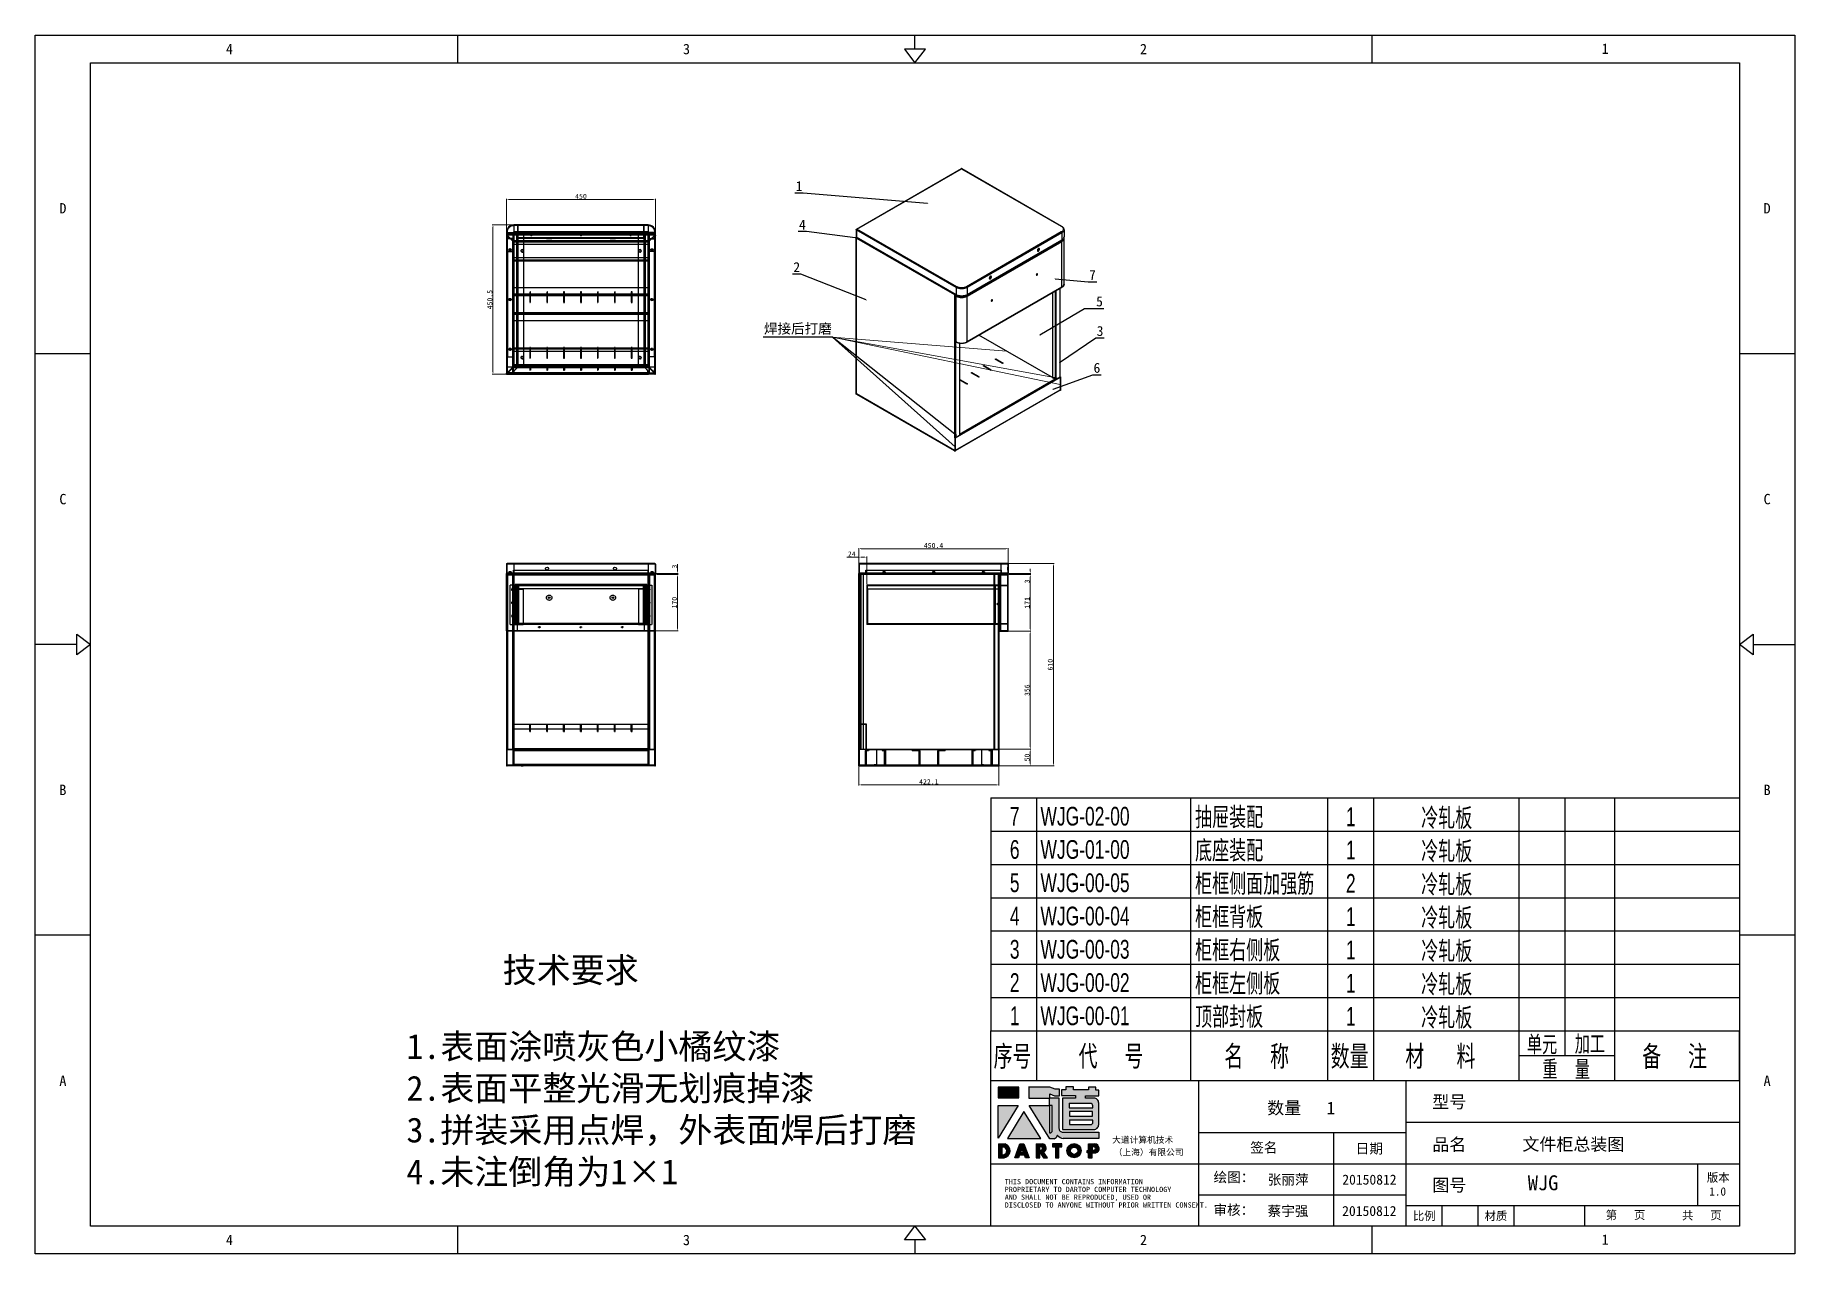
# Model space of a CAD drawing. Header units: millimetres. Extents: x 13106 to 40242, y 18888 to 28426.
# Drawn here: x 13106 to 18414, y 24750 to 28426 of the extents above; entities that cross this region are included whole.
import ezdxf
from ezdxf import colors
from ezdxf.entities.mleader import LeaderData, LeaderLine
from ezdxf.enums import TextEntityAlignment as Align
from ezdxf.math import Vec2, Vec3

# ---------------------------------------------------------------- set-up
doc = ezdxf.new("R2010")
doc.units = ezdxf.units.MM
doc.header["$PDSIZE"] = -1
doc.linetypes.add('HIDDEN', pattern=[1.905, 1.27, -0.635])
for name, color, linetype in [('02___PRT_ALL_AXES', 7, 'Continuous'), ('1轮廓实线层', 7, 'Continuous'), ('2细线层', 4, 'Continuous'), ('4', 7, 'Continuous'), ('6文字层', 3, 'Continuous'), ('DEFAULT_2', 8, 'HIDDEN'), ('print', 30, 'Continuous'), ('图框层', 7, 'Continuous')]:
    doc.layers.add(name, color=color, linetype=linetype)
doc.layers.add('dim', color=2, linetype='Continuous', lineweight=9)
doc.styles.add('Dartop', font='')
doc.styles.add('hzHT', font='simhei.ttf')
doc.styles.add('PC_TEXTSTYLE', font='arial.ttf', dxfattribs={"width": 0.8})
doc.styles.get('Dartop').set_extended_font_data('FangSong_GB2312')
doc.dimstyles.new('3', dxfattribs={"dimtxt": 15, "dimasz": 7, "dimexe": 2, "dimexo": 3, "dimgap": 2, "dimtad": 1, "dimzin": 9, "dimdsep": 46, "dimtxsty": 'Standard', "dimcen": 1, "dimadec": 1, "dimazin": 2, "dimtfac": 0.5, "dimtmove": 0, "dimatfit": 3, "dimfxl": 0, "dimtolj": 1, "dimlwd": 9, "dimlwe": 9, "dimarcsym": 0})

msp = doc.modelspace()

# ---------------------------------------------------------------- texts
at = {"color": 0}
for s, height, style, p in [('4', 31.328, 'Dartop', (13692.323, 28384.169)), ('3', 31.328, 'Dartop', (15070.754, 28384.169)), ('2', 31.328, 'Dartop', (16449.186, 28384.169)), ('1', 31.328, 'Dartop', (17841.897, 28385.163)), ('D', 31.328, 'Dartop', (13189.863, 27903.807)), ('D', 31.328, 'Dartop', (18330.077, 27903.807)), ('C', 31.328, 'Dartop', (13189.863, 27026.623)), ('C', 31.328, 'Dartop', (18330.077, 27026.623)), ('B', 31.328, 'Dartop', (13189.863, 26149.439)), ('B', 31.328, 'Dartop', (18330.077, 26149.439)), ('A', 31.328, 'Dartop', (13189.863, 25272.256)), ('A', 31.328, 'Dartop', (18330.077, 25272.256)), ('数量   1', 37.5936, 'hzHT', (16924.856, 25190.101)), ('型号', 37.5936, 'hzHT', (17371.534, 25208.505)), ('品名', 37.5936, 'hzHT', (17371.534, 25079.845)), ('文件柜总装图', 37.5936, 'hzHT', (17745.669, 25080.552)), ('签名', 30.0749, 'hzHT', (16812.275, 25070.663)), ('日期', 30.0749, 'hzHT', (17130.287, 25067.579)), ('张丽萍', 30.0749, 'hzHT', (16885.471, 24973.967)), ('20150812', 30.0749, 'hzHT', (17130.596, 24973.967)), ('图号', 37.5936, 'hzHT', (17371.534, 24957.344)), ('WJG', 45.1123, 'hzHT', (17654.246, 24964.397)), ('版本', 25.0624, 'hzHT', (18182.673, 24980.047)), ('1.0', 25.0624, 'hzHT', (18180.789, 24938.185)), ('蔡宇强', 30.0749, 'hzHT', (16885.089, 24879.373)), ('20150812', 30.0749, 'hzHT', (17130.215, 24879.373)), ('比例', 25.0624, 'hzHT', (17295.912, 24864.339)), ('材质', 25.0624, 'hzHT', (17512.123, 24864.339)), ('第   页', 25.0624, 'hzHT', (17902.978, 24866.939)), ('共   页', 25.0624, 'hzHT', (18133.198, 24866.026)), ('4', 31.328, 'Dartop', (13692.323, 24791.893)), ('3', 31.328, 'Dartop', (15070.754, 24791.893)), ('2', 31.328, 'Dartop', (16449.186, 24791.893)), ('1', 31.328, 'Dartop', (17841.897, 24792.887))]:
    msp.add_text(s, height=height, dxfattribs=dict(at, style=style)).set_placement(p, align=Align.MIDDLE_CENTER)
at = {"color": 0, "style": 'hzHT'}
msp.add_text('技术要求', height=75.1872, dxfattribs=at).set_placement((14721.447, 25643.657), align=Align.TOP_CENTER)
for s, height, p in [('1.表面涂喷灰色小橘纹漆', 75.18718, (14226.07, 25413.257)), ('2.表面平整光滑无划痕掉漆', 75.18718, (14226.07, 25287.257)), ('3.拼装采用点焊，外表面焊后打磨', 75.18718, (14226.07, 25161.257)), ('4.未注倒角为1×1', 75.1872, (14226.07, 25035.257))]:
    msp.add_text(s, height=height, dxfattribs=at).set_placement(p, align=Align.TOP_LEFT)
for s, height, p in [('绘图：', 30.0749, (16660.451, 24966.245)), ('THIS DOCUMENT CONTAINS INFORMATION', 15.664, (16030.675, 24960.073)), ('PROPRIETARY TO DARTOP COMPUTER TECHNOLOGY', 15.664, (16030.675, 24936.577)), ('AND SHALL NOT BE REPRODUCED, USED OR', 15.664, (16030.675, 24913.081)), ('DISCLOSED TO ANYONE WITHOUT PRIOR WRITTEN CONSENT.', 15.664, (16030.675, 24889.585)), ('审核：', 30.0749, (16660.078, 24867.553))]:
    msp.add_text(s, height=height, dxfattribs=at).set_placement(p)
at = {"layer": '4', "color": 0, "style": 'hzHT'}
for s, p in [('大道计算机技术', (16354.649, 25084.489)), ('（上海）有限公司', (16359.379, 25047.025))]:
    msp.add_text(s, height=18.7968, dxfattribs=at).set_placement(p)

# ---------------------------------------------------------------- blocks, each defined once
blk = doc.blocks.new('dadao')
for p, q in [((48, 19.2), (44.9, 10.4)), ((44.9, 10.4), (51.2, 10.4)), ((51.2, 10.4), (48, 19.2))]:
    blk.add_line(p, q)
for points in [[(41.8, 121.6), (41.8, 143.7), (-0.4, 143.7), (-0.4, 121.6), (41.8, 121.6)], [(104.8, 122), (104.8, 130.3), (114.1, 126.3), (124.2, 126.3), (124.2, 139.6), (115.9, 139.6), (105.1, 143.9), (61.5, 143.9)], [(61.7, 144), (61.7, 121.3), (103.9, 121.3)], [(113.4, 38.7), (105.1, 38.7), (63, 106.5), (103.9, 106.5), (103.9, 120.9), (103.9, 121.3)], [(109.7, 53.6), (109.7, 106.2), (104.3, 106.2), (104.3, 50.4), (106.6, 50.4)], [(144.6, 94.4), (144.6, 84.8), (192, 84.8), (192, 94.1), (144.9, 94.1)], [(120.2, 45), (119.5, 45), (119.5, 44.6)], [(0, 28), (0, 0), (11.8, 0)], [(0.1, 28), (14, 28)], [(7.1, 21.8), (7.1, 6.1), (12, 6.1)], [(7.1, 21.8), (11.4, 21.8)], [(76.8, 28.2), (76.8, 0), (84.1, 0), (84.1, 11.1), (91.6, -0.1), (100.3, -0.1), (91.7, 11.1)], [(76.8, 28.2), (90.6, 28.2)], [(84, 22.7), (84, 15.3), (87.2, 15.3)], [(84, 22.7), (87.3, 22.7)], [(183.7, 0), (183.7, 9.6), (180.6, 9.6), (180.6, 14.9), (183.8, 14.9), (183.8, 28.1), (196.1, 28.1), (196.5, 28.1)], [(183.7, 0), (190.9, 0), (190.9, 9.6), (198.8, 9.6)], [(194.9, 22.3), (190.8, 22.3), (190.8, 15), (194.4, 15)]]:
    blk.add_lwpolyline(points)
blk.add_lwpolyline([(137.1, 144.2), (137.1, 137.9), (128.3, 137.9), (128.3, 126.5), (157.3, 126.5), (157.3, 121.5), (130.3, 121.5), (130.3, 57.5), (194.4, 57.5, 0.414214), (204.4, 67.5), (204.4, 111.3, 0.414214), (194.4, 121.3), (177.5, 121.3), (177.5, 126.3), (204.7, 126.3), (204.7, 137.7), (198.2, 137.7), (198.2, 143.9), (183.3, 143.9), (183.3, 138), (153, 138), (153, 144.2), (137.1, 144.2)], format="xyb", close=True)
for points in [[(104.8, 122), (123.4, 122), (123.4, 60, 0.414214), (131.4, 52), (204.8, 52), (204.8, 39.1), (131.7, 39.1)], [(144.3, 110.8), (144.3, 101.8), (192.3, 101.8), (192.3, 105.5, 0.414214), (187.3, 110.5), (144.3, 110.5)], [(144.6, 77), (144.6, 67.5), (187.6, 67.5, 0.414214), (192.6, 72.5), (192.6, 76.4), (144.6, 76.4)]]:
    blk.add_lwpolyline(points, format="xyb")
for points in [[(-0.3, 106.2), (40.4, 106.2), (-0.3, 39.7), (-0.3, 106.2)], [(51.7, 94.1), (18.4, 39.3), (86.2, 39.3)], [(43.8, 28.2), (51.8, 28.2), (62.6, -0.1), (55, -0.1), (53.2, 5), (42.9, 5), (41.1, 0), (33.6, 0)], [(110, 28.1), (110, 21.9), (116, 21.9), (116, -0.1), (123.2, -0.1), (123.2, 22), (129.2, 22), (129.2, 28.1), (110, 28.1)]]:
    blk.add_lwpolyline(points, close=True)
for radius in [14.5, 7.44]:
    blk.add_circle((154.2, 14.2), radius)
for centre, radius, start, end in [((99.2, 60.7), 12.6, 305.6399, 325.969), ((111.6, 46.7), 8.19, 282.9811, 347.6627), ((136, 61.7), 22.9, 226.7358, 259.3209), ((8.5, 13.9), 8.49, 294.2143, 69.7177), ((9.6, 14.2), 14.4, 278.6604, 72.3203), ((86.4, 19), 3.8, 282.527, 76.7196), ((88.6, 19.4), 8.95, 290.6073, 77.2124), ((193.7, 18.7), 3.8, 280.9891, 72.5513), ((195.7, 18.6), 9.51, 288.8959, 85.2442)]:
    blk.add_arc(centre, radius, start, end)
blk = doc.blocks.new('PC_MXB_BLOCK')
at = {"layer": '1轮廓实线层'}
for p, q in [((-180, 8), (-180, 0)), ((0, 8), (0, 0))]:
    blk.add_line(p, q, dxfattribs=at)
at = {"layer": '2细线层'}
for p, q in [((-180, 8), (0, 8)), ((-169, 8), (-169, 0)), ((-132, 8), (-132, 0)), ((-99, 8), (-99, 0)), ((-88, 8), (-88, 0)), ((-53, 8), (-53, 0)), ((-42, 8), (-42, 0)), ((-30, 8), (-30, 0)), ((-180, 0), (0, 0))]:
    blk.add_line(p, q, dxfattribs=at)
at = {"layer": '6文字层', "style": 'PC_TEXTSTYLE'}
for tag, width, p, p2 in [('序号', 0.769182, (-178.38, 1.35), (-170.09, 1.35)), ('代号', 3.14773, (-168.05, 1.35), (-134.11, 1.35)), ('名称', 2.802424, (-130.87, 1.2), (-100.28, 1.2)), ('数量', 0.817449, (-97.88, 1.2), (-89, 1.2)), ('材料', 2.943328, (-86.43, 1.01), (-54.3, 1.01)), ('单重', 0.854038, (-52.21, 0.89), (-43, 0.89)), ('总重', 0.958888, (-41.2, 1.27), (-30.86, 1.27)), ('备注', 2.494074, (-28.61, 1.02), (-1.16, 1.02))]:
    blk.add_attdef(tag, text='', height=4.5, dxfattribs=dict(at, width=width)).set_placement(p, p2, align=Align.FIT)
blk = doc.blocks.new('PC_MXBTITLERECORD')
at = {"layer": '1轮廓实线层'}
for p, q in [((-180, 0), (-180, 12)), ((0, 0), (0, 12))]:
    blk.add_line(p, q, dxfattribs=at)
at = {"layer": '2细线层'}
for p, q in [((-169, 12), (-169, 0)), ((-132, 12), (-132, 0)), ((-99, 12), (-99, 0)), ((-88, 12), (-88, 0)), ((-53, 12), (-53, 0)), ((-42, 12), (-42, 6)), ((-30, 12), (-30, 0)), ((-30, 6), (-53, 6))]:
    blk.add_line(p, q, dxfattribs=at)
at = {"style": 'PC_TEXTSTYLE', "flags": 1}
blk.add_attdef('Fo oFShowMe', (-53, 6), '', height=0.00000005, dxfattribs=at)
at = {"layer": '6文字层', "style": 'PC_TEXTSTYLE', "width": 0.667}
for s, height, p in [('序号', 5, (-174.77, 6)), ('代     号', 5, (-151.09, 6)), ('名     称', 5, (-116.06, 6)), ('数量', 5, (-93.71, 6)), ('材      料', 5, (-71.89, 6)), ('单元', 4, (-47.45, 8.84)), ('加工', 4, (-35.96, 8.94)), ('备     注', 5, (-15.57, 6)), ('重    量', 4, (-41.65, 2.94))]:
    blk.add_text(s, height=height, dxfattribs=at).set_placement(p, align=Align.MIDDLE)
blk = doc.blocks.new('*D317')
at = {"layer": 'Defpoints', "color": 0, "lineweight": 9, "transparency": 16777216}
for p in [(14977.6, 27930.5), (14527.6, 27778.5), (14977.6, 27778.5)]:
    blk.add_point(p, dxfattribs=at)
at = {"layer": 'dim', "color": 0, "lineweight": 9, "transparency": 16777216}
for p, q in [((14527.6, 27781.5), (14527.6, 27932.5)), ((14534.6, 27930.5), (14970.6, 27930.5)), ((14977.6, 27781.5), (14977.6, 27932.5))]:
    blk.add_line(p, q, dxfattribs=at)
for points in [[(14534.6, 27931.7), (14534.6, 27929.3), (14527.6, 27930.5)], [(14970.6, 27931.7), (14970.6, 27929.3), (14977.6, 27930.5)]]:
    blk.add_solid(points, dxfattribs=at)
at = {"layer": 'dim', "color": 0, "lineweight": 9, "transparency": 16777216, "insert": (14752.6, 27940), "char_height": 15, "attachment_point": 5}
blk.add_mtext('\\A1;450', dxfattribs=at)
blk = doc.blocks.new('*D318')
at = {"layer": 'Defpoints', "color": 0, "lineweight": 9, "transparency": 16777216}
for p in [(14563.3, 27853.6), (14487.1, 27403.1), (14550.6, 27403.1)]:
    blk.add_point(p, dxfattribs=at)
at = {"layer": 'dim', "color": 0, "lineweight": 9, "transparency": 16777216}
for p, q in [((14560.3, 27853.6), (14485.1, 27853.6)), ((14487.1, 27846.6), (14487.1, 27410.1)), ((14547.6, 27403.1), (14485.1, 27403.1))]:
    blk.add_line(p, q, dxfattribs=at)
for points in [[(14485.9, 27846.6), (14488.2, 27846.6), (14487.1, 27853.6)], [(14485.9, 27410.1), (14488.2, 27410.1), (14487.1, 27403.1)]]:
    blk.add_solid(points, dxfattribs=at)
at = {"layer": 'dim', "color": 0, "lineweight": 9, "transparency": 16777216, "insert": (14477.6, 27628.3), "char_height": 15, "attachment_point": 5, "rotation": 90}
blk.add_mtext('\\A1;450.5', dxfattribs=at)
blk = doc.blocks.new('*D319')
at = {"layer": 'Defpoints', "color": 0, "lineweight": 9, "transparency": 16777216}
for p in [(14975.7, 26802.2), (15043.8, 26802.2), (14977.6, 26799.2)]:
    blk.add_point(p, dxfattribs=at)
at = {"layer": 'dim', "color": 0, "lineweight": 9, "transparency": 16777216}
for p, q in [((14978.7, 26802.2), (15045.8, 26802.2)), ((15043.8, 26809.2), (15043.8, 26830.2)), ((15043.8, 26799.2), (15043.8, 26802.2)), ((14980.6, 26799.2), (15045.8, 26799.2)), ((15043.8, 26792.2), (15043.8, 26785.2))]:
    blk.add_line(p, q, dxfattribs=at)
for points in [[(15042.6, 26809.2), (15045, 26809.2), (15043.8, 26802.2)], [(15042.6, 26792.2), (15045, 26792.2), (15043.8, 26799.2)]]:
    blk.add_solid(points, dxfattribs=at)
at = {"layer": 'dim', "color": 0, "lineweight": 9, "transparency": 16777216, "insert": (15034.3, 26823.2), "char_height": 15, "attachment_point": 5, "rotation": 90}
blk.add_mtext('\\A1;3', dxfattribs=at)
blk = doc.blocks.new('*D320')
at = {"layer": 'Defpoints', "color": 0, "lineweight": 9, "transparency": 16777216}
for p in [(14977.6, 26799.2), (14970.6, 26629.2), (15043.8, 26629.2)]:
    blk.add_point(p, dxfattribs=at)
at = {"layer": 'dim', "color": 0, "lineweight": 9, "transparency": 16777216}
for p, q in [((14980.6, 26799.2), (15045.8, 26799.2)), ((15043.8, 26792.2), (15043.8, 26636.2)), ((14973.6, 26629.2), (15045.8, 26629.2))]:
    blk.add_line(p, q, dxfattribs=at)
for points in [[(15042.6, 26792.2), (15045, 26792.2), (15043.8, 26799.2)], [(15042.6, 26636.2), (15045, 26636.2), (15043.8, 26629.2)]]:
    blk.add_solid(points, dxfattribs=at)
at = {"layer": 'dim', "color": 0, "lineweight": 9, "transparency": 16777216, "insert": (15034.3, 26714.2), "char_height": 15, "attachment_point": 5, "rotation": 90}
blk.add_mtext('\\A1;170', dxfattribs=at)
blk = doc.blocks.new('*D321')
at = {"layer": 'Defpoints', "color": 0, "lineweight": 9, "transparency": 16777216}
for p in [(15590.7, 26273.6), (16012.8, 26277.5), (15590.7, 26164.5)]:
    blk.add_point(p, dxfattribs=at)
at = {"layer": 'dim', "color": 0, "lineweight": 9, "transparency": 16777216}
for p, q in [((16012.8, 26274.5), (16012.8, 26162.5)), ((15590.7, 26270.6), (15590.7, 26162.5)), ((16005.8, 26164.5), (15597.7, 26164.5))]:
    blk.add_line(p, q, dxfattribs=at)
for points in [[(15597.7, 26165.7), (15597.7, 26163.4), (15590.7, 26164.5)], [(16005.8, 26165.7), (16005.8, 26163.4), (16012.8, 26164.5)]]:
    blk.add_solid(points, dxfattribs=at)
at = {"layer": 'dim', "color": 0, "lineweight": 9, "transparency": 16777216, "insert": (15801.8, 26174), "char_height": 15, "attachment_point": 5}
blk.add_mtext('\\A1;422.1', dxfattribs=at)
blk = doc.blocks.new('*D322')
at = {"layer": 'Defpoints', "color": 0, "lineweight": 9, "transparency": 16777216}
for p in [(15590.8, 26851.6), (15590.8, 26807), (15614.8, 26767.2)]:
    blk.add_point(p, dxfattribs=at)
at = {"layer": 'dim', "color": 0, "lineweight": 9, "transparency": 16777216}
for p, q in [((15590.8, 26851.6), (15554.8, 26851.6)), ((15590.8, 26810), (15590.8, 26853.6)), ((15607.8, 26851.6), (15597.8, 26851.6)), ((15614.8, 26770.2), (15614.8, 26853.6))]:
    blk.add_line(p, q, dxfattribs=at)
for points in [[(15597.8, 26852.7), (15597.8, 26850.4), (15590.8, 26851.6)], [(15607.8, 26852.7), (15607.8, 26850.4), (15614.8, 26851.6)]]:
    blk.add_solid(points, dxfattribs=at)
at = {"layer": 'dim', "color": 0, "lineweight": 9, "transparency": 16777216, "insert": (15569.3, 26861.1), "char_height": 15, "attachment_point": 5}
blk.add_mtext('\\A1;24', dxfattribs=at)
blk = doc.blocks.new('*D323')
at = {"layer": 'Defpoints', "color": 0, "lineweight": 9, "transparency": 16777216}
for p in [(15590.8, 26877.1), (15590.8, 26830.2), (16041.2, 26830.2)]:
    blk.add_point(p, dxfattribs=at)
at = {"layer": 'dim', "color": 0, "lineweight": 9, "transparency": 16777216}
for p, q in [((15590.8, 26833.2), (15590.8, 26879.1)), ((16034.2, 26877.1), (15597.8, 26877.1)), ((16041.2, 26833.2), (16041.2, 26879.1))]:
    blk.add_line(p, q, dxfattribs=at)
for points in [[(15597.8, 26878.3), (15597.8, 26875.9), (15590.8, 26877.1)], [(16034.2, 26878.3), (16034.2, 26875.9), (16041.2, 26877.1)]]:
    blk.add_solid(points, dxfattribs=at)
at = {"layer": 'dim', "color": 0, "lineweight": 9, "transparency": 16777216, "insert": (15816, 26886.6), "char_height": 15, "attachment_point": 5}
blk.add_mtext('\\A1;450.4', dxfattribs=at)
blk = doc.blocks.new('*D324')
at = {"layer": 'Defpoints', "color": 0, "lineweight": 9, "transparency": 16777216}
for p in [(16040.2, 26802.2), (16040.2, 26799.2), (16107.6, 26799.2)]:
    blk.add_point(p, dxfattribs=at)
at = {"layer": 'dim', "color": 0, "lineweight": 9, "transparency": 16777216}
for p, q in [((16043.2, 26802.2), (16109.6, 26802.2)), ((16107.6, 26809.2), (16107.6, 26816.2)), ((16107.6, 26802.2), (16107.6, 26799.2)), ((16043.2, 26799.2), (16109.6, 26799.2)), ((16107.6, 26792.2), (16107.6, 26771.2))]:
    blk.add_line(p, q, dxfattribs=at)
for points in [[(16106.5, 26809.2), (16108.8, 26809.2), (16107.6, 26802.2)], [(16106.5, 26792.2), (16108.8, 26792.2), (16107.6, 26799.2)]]:
    blk.add_solid(points, dxfattribs=at)
at = {"layer": 'dim', "color": 0, "lineweight": 9, "transparency": 16777216, "insert": (16098.1, 26778.2), "char_height": 15, "attachment_point": 5, "rotation": 90}
blk.add_mtext('\\A1;3', dxfattribs=at)
blk = doc.blocks.new('*D325')
at = {"layer": 'Defpoints', "color": 0, "lineweight": 9, "transparency": 16777216}
for p in [(16043.2, 26799.2), (16030.6, 26628.2), (16107.6, 26628.2)]:
    blk.add_point(p, dxfattribs=at)
at = {"layer": 'dim', "color": 0, "lineweight": 9, "transparency": 16777216}
for p, q in [((16046.2, 26799.2), (16109.6, 26799.2)), ((16107.6, 26792.2), (16107.6, 26635.2)), ((16033.6, 26628.2), (16109.6, 26628.2))]:
    blk.add_line(p, q, dxfattribs=at)
for points in [[(16106.5, 26792.2), (16108.8, 26792.2), (16107.6, 26799.2)], [(16106.5, 26635.2), (16108.8, 26635.2), (16107.6, 26628.2)]]:
    blk.add_solid(points, dxfattribs=at)
at = {"layer": 'dim', "color": 0, "lineweight": 9, "transparency": 16777216, "insert": (16098.1, 26713.7), "char_height": 15, "attachment_point": 5, "rotation": 90}
blk.add_mtext('\\A1;171', dxfattribs=at)
blk = doc.blocks.new('*D326')
at = {"layer": 'Defpoints', "color": 0, "lineweight": 9, "transparency": 16777216}
for p in [(16062.1, 26628.2), (16107.6, 26628.2), (16010.2, 26272.2)]:
    blk.add_point(p, dxfattribs=at)
at = {"layer": 'dim', "color": 0, "lineweight": 9, "transparency": 16777216}
for p, q in [((16065.1, 26628.2), (16109.6, 26628.2)), ((16107.6, 26279.2), (16107.6, 26621.2)), ((16013.2, 26272.2), (16109.6, 26272.2))]:
    blk.add_line(p, q, dxfattribs=at)
for points in [[(16106.5, 26621.2), (16108.8, 26621.2), (16107.6, 26628.2)], [(16106.5, 26279.2), (16108.8, 26279.2), (16107.6, 26272.2)]]:
    blk.add_solid(points, dxfattribs=at)
at = {"layer": 'dim', "color": 0, "lineweight": 9, "transparency": 16777216, "insert": (16098.1, 26450.2), "char_height": 15, "attachment_point": 5, "rotation": 90}
blk.add_mtext('\\A1;356', dxfattribs=at)
blk = doc.blocks.new('*D327')
at = {"layer": 'Defpoints', "color": 0, "lineweight": 9, "transparency": 16777216}
for p in [(16026.9, 26272.2), (16107.6, 26272.2), (16006.4, 26222.2)]:
    blk.add_point(p, dxfattribs=at)
at = {"layer": 'dim', "color": 0, "lineweight": 9, "transparency": 16777216}
for p, q in [((16029.9, 26272.2), (16109.6, 26272.2)), ((16009.4, 26222.2), (16109.6, 26222.2)), ((16107.6, 26229.2), (16107.6, 26265.2))]:
    blk.add_line(p, q, dxfattribs=at)
for points in [[(16106.5, 26265.2), (16108.8, 26265.2), (16107.6, 26272.2)], [(16106.5, 26229.2), (16108.8, 26229.2), (16107.6, 26222.2)]]:
    blk.add_solid(points, dxfattribs=at)
at = {"layer": 'dim', "color": 0, "lineweight": 9, "transparency": 16777216, "insert": (16098.1, 26247.2), "char_height": 15, "attachment_point": 5, "rotation": 90}
blk.add_mtext('\\A1;50', dxfattribs=at)
blk = doc.blocks.new('*D366')
at = {"layer": 'Defpoints', "color": 0, "lineweight": 9, "transparency": 16777216}
for p in [(16026.7, 26832.2), (16002.7, 26222.2), (16177.4, 26222.2)]:
    blk.add_point(p, dxfattribs=at)
at = {"layer": 'dim', "color": 0, "lineweight": 9, "transparency": 16777216}
for p, q in [((16029.7, 26832.2), (16179.4, 26832.2)), ((16177.4, 26825.2), (16177.4, 26229.2)), ((16005.7, 26222.2), (16179.4, 26222.2))]:
    blk.add_line(p, q, dxfattribs=at)
for points in [[(16176.2, 26825.2), (16178.6, 26825.2), (16177.4, 26832.2)], [(16176.2, 26229.2), (16178.6, 26229.2), (16177.4, 26222.2)]]:
    blk.add_solid(points, dxfattribs=at)
at = {"layer": 'dim', "color": 0, "lineweight": 9, "transparency": 16777216, "insert": (16167.9, 26527.2), "char_height": 15, "attachment_point": 5, "rotation": 90}
blk.add_mtext('\\A1;610', dxfattribs=at)

# ---------------------------------------------------------------- dimensions: what is measured, and where the dimension line sits
at = {"layer": 'dim', "lineweight": 9}
for base, p1, p2, picture, middle in [((14977.619, 27930.496), (14527.619, 27778.481), (14977.619, 27778.481), '*D317', (14752.619, 27939.996)), ((15590.822, 26851.569), (15614.822, 26767.183), (15590.822, 26807.007), '*D322', (15569.322, 26861.069)), ((15590.822, 26877.101), (16041.222, 26830.183), (15590.822, 26830.183), '*D323', (15816.022, 26886.601)), ((15590.722, 26164.518), (16012.822, 26277.484), (15590.722, 26273.631), '*D321', (15801.772, 26174.018))]:
    dim = msp.add_linear_dim(base=base, p1=p1, p2=p2, dimstyle='3', dxfattribs=at)
    dim.commit()
    dim.dimension.update_dxf_attribs({"geometry": picture, "text_midpoint": middle})
for base, p1, p2, picture, middle in [((14487.068, 27403.084), (14563.276, 27853.584), (14550.619, 27403.084), '*D318', (14477.568, 27628.334)), ((15043.816, 26802.18), (14977.619, 26799.183), (14975.727, 26802.18), '*D319', (15034.316, 26823.18)), ((16177.406, 26222.183), (16026.682, 26832.183), (16002.738, 26222.183), '*D366', (16167.906, 26527.183)), ((16107.632, 26799.183), (16040.197, 26802.183), (16040.197, 26799.183), '*D324', (16098.132, 26778.183)), ((15043.816, 26629.183), (14977.619, 26799.183), (14970.565, 26629.183), '*D320', (15034.316, 26714.183)), ((16107.632, 26628.183), (16043.197, 26799.183), (16030.561, 26628.183), '*D325', (16098.132, 26713.683)), ((16107.632, 26628.183), (16010.241, 26272.183), (16062.12, 26628.183), '*D326', (16098.132, 26450.183)), ((16107.632, 26272.183), (16006.428, 26222.183), (16026.893, 26272.183), '*D327', (16098.132, 26247.183))]:
    dim = msp.add_linear_dim(base=base, p1=p1, p2=p2, angle=90, dimstyle='3', dxfattribs=at)
    dim.commit()
    dim.dimension.update_dxf_attribs({"geometry": picture, "text_midpoint": middle})

# ---------------------------------------------------------------- hatches: boundary and pattern name
for points in [[(16073.324, 25252.855), (16010.837, 25252.855), (16010.837, 25220.207), (16073.324, 25220.207)], [(16071.312, 25197.365), (16011.004, 25197.365), (16011.004, 25098.897)], [(16088.03, 25179.496), (16038.73, 25098.241), (16139.117, 25098.241)], [(16202.858, 25081.616), (16174.329, 25081.616), (16174.329, 25072.565), (16183.23, 25072.565), (16183.23, 25039.949), (16193.888, 25039.949), (16193.888, 25072.586), (16202.858, 25072.586)]]:
    msp.add_hatch(color=0).paths.add_polyline_path(points)
h = msp.add_hatch(color=0)
h.paths.add_polyline_path([(16166.707, 25233.013), (16180.498, 25227.055), (16195.408, 25227.055), (16195.408, 25246.789), (16183.107, 25246.789), (16167.08, 25253.119), (16102.851, 25253.119), (16102.851, 25219.744), (16165.344, 25219.744), (16165.344, 25219.07), (16165.344, 25197.738), (16104.743, 25197.738), (16167.075, 25097.426), (16179.418, 25097.426, 0.27937482), (16188.429, 25106.188), (16188.429, 25106.65), (16189.517, 25106.65, 0.14314537), (16206.51, 25098.002), (16314.822, 25098.002), (16314.822, 25117.027), (16206.048, 25117.027, -0.41421356), (16194.201, 25128.875), (16194.201, 25220.799), (16166.707, 25220.799)])
h.paths.add_polyline_path([(16165.974, 25197.312), (16173.915, 25197.311), (16173.915, 25119.454, -0.08893574), (16169.313, 25114.721), (16165.946, 25114.721)], flags=16)
h = msp.add_hatch(color=0)
h.paths.add_polyline_path([(16314.635, 25244.027), (16304.998, 25244.027), (16304.998, 25253.194), (16282.971, 25253.194), (16282.971, 25244.485), (16238, 25244.485), (16238, 25253.652), (16214.447, 25253.652), (16214.447, 25244.315), (16201.433, 25244.315), (16201.433, 25227.415), (16244.38, 25227.415), (16244.38, 25219.94), (16204.361, 25219.94), (16204.361, 25125.302), (16299.366, 25125.302, 0.41421356), (16314.176, 25140.111), (16314.176, 25204.922, 0.41421356), (16299.366, 25219.731), (16274.252, 25219.731), (16274.252, 25227.066), (16314.635, 25227.066)])
h.paths.add_polyline_path([(16288.874, 25203.687, -0.41421356), (16296.279, 25196.283), (16296.279, 25190.852), (16225.15, 25190.852), (16225.15, 25203.687)], flags=16)
h.paths.add_polyline_path([(16295.819, 25179.392), (16295.819, 25165.64), (16225.61, 25165.64), (16225.61, 25179.392)], flags=16)
h.paths.add_polyline_path([(16296.737, 25153.264), (16296.737, 25147.375, -0.41421356), (16289.332, 25139.97), (16225.61, 25139.97), (16225.61, 25153.264)], flags=16)
h = msp.add_hatch(color=0)
h.paths.add_polyline_path([(16032.137, 25081.467), (16011.448, 25081.467), (16011.448, 25040.072), (16028.872, 25040.072, 0.79301591)])
h.paths.add_polyline_path([(16029.179, 25049.138), (16021.945, 25049.138), (16021.945, 25072.402), (16028.381, 25072.402, -0.67136089)], flags=16)
h = msp.add_hatch(color=0)
h.paths.add_polyline_path([(16088.186, 25081.808), (16076.378, 25081.808), (16061.194, 25040.028), (16072.379, 25040.028), (16075.01, 25047.432), (16090.162, 25047.432), (16092.851, 25039.938), (16104.125, 25039.938)])
h.paths.add_polyline_path([(16087.267, 25055.413), (16077.879, 25055.413), (16082.487, 25068.542)], flags=16)
h = msp.add_hatch(color=0)
h.paths.add_polyline_path([(16145.579, 25081.779), (16125.23, 25081.779), (16125.23, 25040.005), (16135.983, 25040.005), (16135.983, 25056.566), (16147.036, 25039.856), (16160.03, 25039.856), (16147.31, 25056.461, 0.74405494)])
h.paths.add_polyline_path([(16135.885, 25062.748), (16135.885, 25073.718), (16140.692, 25073.718, -0.79680897), (16140.619, 25062.748)], flags=16)
h = msp.add_hatch(color=0)
h.paths.add_polyline_path([(16218.368, 25061.042, 1), (16261.262, 25061.042, 1)])
h.paths.add_polyline_path([(16250.833, 25061.042, -1), (16228.797, 25061.042, -1)], flags=16)
h = msp.add_hatch(color=0)
h.paths.add_polyline_path([(16302.405, 25081.68), (16301.79, 25081.68), (16283.649, 25081.68), (16283.649, 25062.184), (16278.836, 25062.184), (16278.836, 25054.271), (16283.572, 25054.271), (16283.572, 25040.078), (16294.162, 25040.078), (16294.162, 25054.326), (16305.798, 25054.326, 0.81230381)])
h.paths.add_polyline_path([(16294.005, 25062.238), (16294.005, 25073.143), (16300.031, 25073.143, -0.77821343), (16299.416, 25062.238)], flags=16)

# ---------------------------------------------------------------- linework, layer by layer
at = {"color": 0}
for p, q in [((14381.538, 28342.399), (14381.538, 28425.94)), ((15759.97, 28384.169), (15759.97, 28425.94)), ((17138.402, 28342.399), (17138.402, 28425.94)), ((13273.404, 24833.664), (13273.404, 28342.399)), ((13273.404, 28342.399), (18246.536, 28342.399)), ((18246.536, 28342.399), (18246.536, 24833.664)), ((13273.404, 27465.215), (13106.321, 27465.215)), ((18413.619, 27465.215), (18246.536, 27465.215)), ((13231.633, 26588.031), (13106.321, 26588.031)), ((18288.307, 26588.031), (18413.619, 26588.031)), ((13273.404, 25710.847), (13106.321, 25710.847)), ((18413.619, 25710.847), (18246.536, 25710.847)), ((18246.536, 25272.256), (15988.386, 25272.256)), ((15988.386, 24833.664), (15988.386, 25272.256)), ((16614.945, 25272.256), (16614.945, 24833.664)), ((17241.505, 24833.664), (17241.505, 25272.256)), ((16614.945, 25115.616), (17241.505, 25115.616)), ((17022.209, 25115.616), (17022.209, 24833.664)), ((17241.505, 25146.944), (18246.536, 25146.944)), ((15988.386, 25021.632), (16614.945, 25021.632)), ((16614.945, 25021.632), (18246.536, 25021.632)), ((18121.224, 24896.32), (18121.224, 25021.632)), ((16614.945, 24927.648), (17241.505, 24927.648)), ((17241.505, 24896.32), (18246.536, 24896.32)), ((17349.804, 24833.664), (17349.804, 24896.32)), ((17458.104, 24833.664), (17458.104, 24896.32)), ((17567.29, 24833.664), (17567.29, 24896.32)), ((17780.065, 24833.664), (17780.065, 24896.32)), ((18246.536, 24833.664), (13273.404, 24833.664)), ((14381.538, 24750.122), (14381.538, 24833.664)), ((15759.97, 24791.893), (15759.97, 24750.122)), ((17138.402, 24750.122), (17138.402, 24833.664))]:
    msp.add_line(p, q, dxfattribs=at)
at = {"color": 3, "linetype": 'Continuous'}
for p, q in [((15583.657, 27840.973), (15899.733, 28023.458)), ((15585.011, 27841.078), (15900.379, 28023.155)), ((15900.379, 28023.155), (16201.282, 27849.432)), ((15901.025, 28023.458), (16202.282, 27849.532)), ((14527.619, 27828.184), (14527.619, 27404.184)), ((14977.619, 27828.184), (14527.619, 27828.184)), ((14976.619, 27825.184), (14528.619, 27825.184)), ((14528.619, 27824.184), (14547.619, 27805.184)), ((14528.644, 27828.184), (14528.644, 27825.184)), ((14529.512, 27821.252), (14529.619, 27821.184)), ((14975.619, 27823.184), (14529.619, 27823.184)), ((14529.619, 27821.184), (14529.619, 27407.184)), ((14547.619, 27803.184), (14529.619, 27821.184)), ((14548.594, 27827.184), (14548.594, 27825.184)), ((14549.619, 27827.184), (14549.619, 27825.184)), ((14559.119, 27825.184), (14559.119, 27826.184)), ((14561.119, 27827.184), (14561.119, 27825.184)), ((14561.119, 27827.184), (14944.119, 27827.184)), ((14944.119, 27825.184), (14944.119, 27827.184)), ((14946.119, 27826.184), (14946.119, 27825.184)), ((14955.619, 27825.184), (14955.619, 27827.184)), ((14956.644, 27825.184), (14956.644, 27827.184)), ((14957.619, 27805.184), (14976.619, 27824.184)), ((14975.619, 27821.184), (14957.619, 27803.184)), ((14975.727, 27821.252), (14975.619, 27821.184)), ((14975.619, 27407.184), (14975.619, 27821.184)), ((14976.594, 27825.184), (14976.594, 27828.184)), ((14977.619, 27404.184), (14977.619, 27828.184)), ((15582.889, 27839.854), (15582.889, 27817.012)), ((15884.5, 27664.906), (15582.889, 27839.037)), ((15884.5, 27642.881), (15582.889, 27817.012)), ((15583.011, 27343.012), (15583.011, 27816.54)), ((15884.712, 27642.412), (15583.107, 27816.54)), ((15583.596, 27838.629), (15583.596, 27816.604)), ((15583.596, 27342.195), (15583.596, 27815.767)), ((15583.596, 27814.134), (15879.168, 27643.489)), ((15885.914, 27667.356), (15585.011, 27841.078)), ((16201.283, 27832.401), (15915.415, 27667.356)), ((16202.697, 27829.951), (15916.829, 27664.906)), ((16202.697, 27829.951), (16202.697, 27807.926)), ((16209.349, 27813.165), (16209.351, 27813.175)), ((16209.392, 27839.284), (16209.392, 27817.258)), ((16209.392, 27675.167), (16209.392, 27813.972)), ((14957.619, 27805.184), (14547.619, 27805.184)), ((14547.619, 27408.484), (14547.619, 27803.184)), ((14550.119, 27745.184), (14550.119, 27805.184)), ((14550.119, 27802.184), (14955.119, 27802.184)), ((14955.119, 27745.184), (14955.119, 27805.184)), ((14957.619, 27803.184), (14957.619, 27408.484)), ((16202.484, 27807.457), (15916.617, 27642.412)), ((16202.697, 27807.926), (15916.829, 27642.881)), ((15916.829, 27639.595), (16202.697, 27804.64)), ((16202.697, 27665.834), (16202.697, 27804.64)), ((14550.119, 27748.184), (14955.119, 27748.184)), ((14550.119, 27745.184), (14955.119, 27745.184)), ((14550.119, 27564.184), (14550.119, 27664.184)), ((14955.119, 27664.184), (14550.119, 27664.184)), ((14955.119, 27564.184), (14955.119, 27664.184)), ((15884.5, 27664.906), (15884.5, 27642.881)), ((16202.697, 27665.834), (15916.829, 27500.789)), ((15916.829, 27664.906), (15916.829, 27642.881)), ((16183.912, 27387.523), (16183.912, 27654.173)), ((16185.362, 27387.523), (16185.362, 27655.009)), ((16197.365, 27394.453), (16197.365, 27661.939)), ((16197.951, 27395.269), (16197.951, 27662.278)), ((16209.351, 27674.37), (16209.349, 27674.359)), ((14955.119, 27645.184), (14550.119, 27645.184)), ((14955.119, 27644.184), (14550.119, 27644.184)), ((14955.119, 27640.184), (14550.119, 27640.184)), ((15879.168, 27645.122), (15879.168, 27212.376)), ((15881.997, 27643.979), (15881.997, 27212.376)), ((15885.278, 27642.118), (15882.704, 27640.631)), ((15882.704, 27501.01), (15882.704, 27640.631)), ((15882.704, 27640.631), (15884.5, 27639.595)), ((15884.5, 27500.789), (15884.5, 27639.595)), ((15916.829, 27500.789), (15916.829, 27639.595)), ((16174.243, 27648.59), (16174.243, 27393.106)), ((16175.657, 27392.289), (16175.657, 27649.406)), ((14955.119, 27588.184), (14550.119, 27588.184)), ((14955.119, 27584.184), (14550.119, 27584.184)), ((14955.119, 27583.184), (14550.119, 27583.184)), ((14955.119, 27564.184), (14550.119, 27564.184)), ((15884.5, 27500.789), (15882.704, 27501.826)), ((15894, 27496.685), (15894, 27219.306)), ((15894.3, 27496.642), (15894.3, 27219.724)), ((16174.243, 27393.106), (15952.984, 27520.847)), ((14550.119, 27423.084), (14550.119, 27483.084)), ((14550.119, 27483.084), (14955.119, 27483.084)), ((14550.119, 27480.084), (14955.119, 27480.084)), ((14955.119, 27423.084), (14955.119, 27483.084)), ((16001.708, 27449.034), (16003.476, 27450.055)), ((16024.336, 27435.971), (16001.708, 27449.034)), ((16003.476, 27450.055), (16026.103, 27436.991)), ((14527.891, 27404.19), (14527.619, 27404.184)), ((14549.203, 27404.184), (14528.619, 27404.184)), ((14528.626, 27403.456), (14528.619, 27403.184)), ((14528.619, 27403.184), (14549.801, 27403.184)), ((14528.644, 27405.437), (14528.644, 27405.184)), ((14529.512, 27407.115), (14529.619, 27407.184)), ((14529.619, 27407.184), (14547.619, 27425.184)), ((14530.919, 27406.484), (14529.619, 27405.184)), ((14545.619, 27406.484), (14530.644, 27406.484)), ((14546.619, 27422.184), (14531.919, 27407.484)), ((14548.119, 27423.684), (14547.619, 27423.184)), ((14550.619, 27406.184), (14548.119, 27406.184)), ((14549.219, 27404.084), (14549.219, 27404.168)), ((14550.119, 27426.084), (14955.119, 27426.084)), ((14550.119, 27423.084), (14955.119, 27423.084)), ((14550.619, 27404.209), (14550.219, 27404.209)), ((14550.219, 27403.084), (14955.019, 27403.084)), ((14560.619, 27423.084), (14550.619, 27413.084)), ((14550.619, 27404.084), (14550.619, 27413.084)), ((14550.619, 27405.084), (14954.619, 27405.084)), ((14954.619, 27413.084), (14944.619, 27423.084)), ((14954.619, 27404.084), (14954.619, 27413.084)), ((14957.119, 27406.184), (14954.619, 27406.184)), ((14955.019, 27404.209), (14954.619, 27404.209)), ((14976.619, 27403.184), (14955.437, 27403.184)), ((14956.019, 27404.084), (14956.019, 27404.168)), ((14956.035, 27404.184), (14976.619, 27404.184)), ((14957.119, 27423.684), (14957.619, 27423.184)), ((14957.619, 27425.184), (14975.619, 27407.184)), ((14958.619, 27422.184), (14973.319, 27407.484)), ((14959.619, 27406.484), (14974.594, 27406.484)), ((14974.319, 27406.484), (14975.619, 27405.184)), ((14975.727, 27407.115), (14975.619, 27407.184)), ((14976.594, 27405.184), (14976.594, 27405.437)), ((14976.613, 27403.456), (14976.619, 27403.184)), ((14977.347, 27404.19), (14977.619, 27404.184)), ((16198.072, 27393.228), (15881.29, 27210.335)), ((16183.223, 27387.921), (15894.3, 27221.112)), ((15894.3, 27387.023), (15895.289, 27387.594)), ((15916.149, 27373.509), (15894.3, 27386.123)), ((15895.289, 27387.594), (15917.917, 27374.53)), ((15929.584, 27407.393), (15931.351, 27408.414)), ((15952.211, 27394.33), (15929.584, 27407.393)), ((15931.351, 27408.414), (15953.979, 27395.35)), ((15953.979, 27395.35), (15952.211, 27394.33)), ((15965.646, 27428.214), (15967.414, 27429.234)), ((15988.273, 27415.15), (15965.646, 27428.214)), ((15967.414, 27429.234), (15990.041, 27416.171)), ((15990.041, 27416.171), (15988.273, 27415.15)), ((16026.103, 27436.991), (16024.336, 27435.971)), ((16183.912, 27387.523), (16175.657, 27392.289)), ((16197.365, 27394.453), (16185.362, 27387.523)), ((16197.951, 27395.748), (16198.779, 27395.269)), ((16198.072, 27393.228), (16198.072, 27355.669)), ((16198.779, 27395.269), (16198.779, 27354.444)), ((15879.168, 27173.184), (15583.596, 27343.828)), ((15878.875, 27172.676), (15584.718, 27342.505)), ((16198.072, 27355.669), (15881.29, 27172.776)), ((16197.658, 27354.753), (15881.29, 27172.099)), ((15917.917, 27374.53), (15916.149, 27373.509)), ((15879.168, 27212.376), (15880.583, 27211.559)), ((15880.583, 27211.559), (15880.583, 27170.734)), ((15881.29, 27210.335), (15881.29, 27172.776)), ((15881.997, 27212.376), (15894, 27219.306)), ((15879.168, 27173.184), (15879.168, 27171.551)), ((15880.583, 27170.734), (15879.168, 27171.551)), ((14527.619, 26830.183), (14527.619, 26803.208)), ((14977.619, 26830.183), (14527.619, 26830.183)), ((14977.619, 26803.208), (14527.619, 26803.208)), ((14527.619, 26629.183), (14527.619, 26802.183)), ((14527.619, 26802.183), (14977.619, 26802.183)), ((14975.619, 26832.183), (14529.619, 26832.183)), ((14529.619, 26802.183), (14529.619, 26799.183)), ((14546.594, 26802.183), (14546.594, 26799.183)), ((14547.619, 26802.183), (14547.619, 26799.183)), ((14550.479, 26832.183), (14550.479, 26802.183)), ((14954.759, 26832.183), (14954.759, 26802.183)), ((14957.619, 26799.183), (14957.619, 26802.183)), ((14958.644, 26799.183), (14958.644, 26802.183)), ((14975.619, 26799.183), (14975.619, 26802.183)), ((14977.619, 26830.183), (14977.619, 26803.208)), ((14977.619, 26629.183), (14977.619, 26802.183)), ((15590.722, 26802.183), (15590.722, 26222.183)), ((15590.722, 26802.183), (16040.197, 26802.183)), ((15590.822, 26830.183), (15590.822, 26803.208)), ((15590.822, 26222.183), (15590.822, 26802.183)), ((15591.822, 26830.183), (15591.822, 26803.208)), ((16041.222, 26830.183), (15591.822, 26830.183)), ((16041.222, 26803.208), (15591.822, 26803.208)), ((15591.822, 26803.183), (15591.822, 26803.208)), ((15592.822, 26222.183), (15592.822, 26832.183)), ((16039.222, 26832.183), (15592.822, 26832.183)), ((16010.822, 26802.183), (16010.822, 26272.183)), ((16012.822, 26802.183), (16012.822, 26222.183)), ((16018.362, 26832.183), (16018.362, 26802.183)), ((16041.222, 26830.183), (16041.222, 26803.208)), ((14527.619, 26799.183), (14977.619, 26799.183)), ((14550.479, 26629.183), (14550.479, 26799.183)), ((14954.759, 26629.183), (14954.759, 26799.183)), ((15592.822, 26800.183), (16010.822, 26800.183)), ((16012.822, 26767.183), (16013.822, 26767.183)), ((16012.822, 26766.183), (16013.822, 26766.183)), ((16012.822, 26756.183), (16013.822, 26756.183)), ((16013.822, 26767.183), (16013.822, 26756.183)), ((16015.822, 26628.183), (16015.822, 26799.183)), ((16015.822, 26799.183), (16041.222, 26799.183)), ((16018.362, 26629.183), (16018.362, 26799.183)), ((16041.222, 26629.183), (16041.222, 26799.183)), ((16014.822, 26628.183), (16014.822, 26648.183)), ((14977.619, 26629.183), (14527.619, 26629.183)), ((14527.619, 26628.183), (14527.619, 26222.183)), ((14529.619, 26628.183), (14529.619, 26272.183)), ((14546.594, 26628.183), (14546.594, 26272.183)), ((14547.619, 26628.183), (14547.619, 26272.183)), ((14957.619, 26272.183), (14957.619, 26628.183)), ((14958.644, 26272.183), (14958.644, 26628.183)), ((14975.619, 26272.183), (14975.619, 26628.183)), ((14977.619, 26222.183), (14977.619, 26628.183)), ((16041.222, 26629.183), (16015.822, 26629.183)), ((14548.119, 26272.183), (14548.119, 26348.183)), ((14548.119, 26348.183), (14957.119, 26348.183)), ((14598.119, 26347.167), (14548.119, 26347.167)), ((14598.119, 26325.683), (14598.119, 26348.183)), ((14598.119, 26325.683), (14600.619, 26325.683)), ((14600.619, 26325.683), (14600.619, 26348.183)), ((14649.119, 26347.167), (14600.619, 26347.167)), ((14649.119, 26325.683), (14649.119, 26348.183)), ((14649.119, 26325.683), (14651.619, 26325.683)), ((14651.619, 26325.683), (14651.619, 26348.183)), ((14700.119, 26347.167), (14651.619, 26347.167)), ((14700.119, 26325.683), (14700.119, 26348.183)), ((14700.119, 26325.683), (14702.619, 26325.683)), ((14702.619, 26325.683), (14702.619, 26348.183)), ((14751.119, 26347.167), (14702.619, 26347.167)), ((14751.119, 26325.683), (14751.119, 26348.183)), ((14751.119, 26325.683), (14753.619, 26325.683)), ((14753.619, 26325.683), (14753.619, 26348.183)), ((14802.119, 26347.167), (14753.619, 26347.167)), ((14802.119, 26325.683), (14802.119, 26348.183)), ((14802.119, 26325.683), (14804.619, 26325.683)), ((14804.619, 26325.683), (14804.619, 26348.183)), ((14853.119, 26347.167), (14804.619, 26347.167)), ((14853.119, 26325.683), (14853.119, 26348.183)), ((14853.119, 26325.683), (14855.619, 26325.683)), ((14855.619, 26325.683), (14855.619, 26348.183)), ((14904.119, 26347.167), (14855.619, 26347.167)), ((14904.119, 26325.683), (14904.119, 26348.183)), ((14904.119, 26325.683), (14906.619, 26325.683)), ((14906.619, 26325.683), (14906.619, 26348.183)), ((14957.119, 26347.167), (14906.619, 26347.167)), ((14957.119, 26272.183), (14957.119, 26348.183)), ((14528.619, 26272.183), (14976.619, 26272.183)), ((14957.119, 26273.183), (14548.119, 26273.183)), ((16010.822, 26272.183), (16012.822, 26272.183)), ((14976.619, 26270.183), (14528.619, 26270.183)), ((14528.619, 26270.183), (14528.619, 26224.183)), ((14976.619, 26224.183), (14528.619, 26224.183)), ((14975.619, 26222.183), (14529.619, 26222.183)), ((14976.619, 26270.183), (14976.619, 26224.183)), ((15590.722, 26222.183), (16012.822, 26222.183)), ((16010.822, 26224.183), (15592.822, 26224.183)), ((16010.822, 26224.183), (16010.822, 26222.183))]:
    msp.add_line(p, q, dxfattribs=at)
at = {"color": 7, "linetype": 'Continuous'}
for p, q in [((14527.619, 27830.724), (14527.619, 27828.184)), ((14977.619, 27829.184), (14527.619, 27829.184)), ((14527.619, 27825.184), (14528.619, 27825.184)), ((14527.619, 27823.184), (14529.619, 27823.184)), ((14528.619, 27825.184), (14528.619, 27823.184)), ((14529.512, 27821.252), (14529.566, 27821.252)), ((14529.545, 27821.278), (14529.566, 27821.252)), ((14529.566, 27821.252), (14529.601, 27821.206)), ((14539.119, 27828.184), (14539.119, 27827.184)), ((14559.119, 27827.184), (14539.119, 27827.184)), ((14954.759, 27853.584), (14550.479, 27853.584)), ((14559.119, 27828.184), (14559.119, 27827.184)), ((14559.119, 27826.184), (14561.119, 27826.184)), ((14560.119, 27826.184), (14560.119, 27825.184)), ((14561.119, 27827.184), (14561.119, 27828.184)), ((14944.119, 27827.184), (14944.119, 27828.184)), ((14944.119, 27826.184), (14946.119, 27826.184)), ((14945.119, 27825.184), (14945.119, 27826.184)), ((14946.119, 27828.184), (14946.119, 27827.184)), ((14946.119, 27827.184), (14966.119, 27827.184)), ((14966.119, 27828.184), (14966.119, 27827.184)), ((14977.619, 27823.184), (14975.619, 27823.184)), ((14975.673, 27821.252), (14975.637, 27821.206)), ((14975.693, 27821.278), (14975.673, 27821.252)), ((14975.727, 27821.252), (14975.673, 27821.252)), ((14977.619, 27825.184), (14976.619, 27825.184)), ((14976.619, 27825.184), (14976.619, 27823.184)), ((14977.619, 27828.184), (14977.619, 27830.724)), ((15583.208, 27839.67), (15582.889, 27839.854)), ((15583.596, 27815.767), (15584.021, 27816.012)), ((15584.304, 27815.849), (15584.304, 27814.823)), ((15916.122, 27640.003), (16201.99, 27805.048)), ((15916.829, 27638.778), (16202.697, 27803.823)), ((16202.697, 27804.64), (16201.99, 27805.048)), ((16202.697, 27665.018), (15916.829, 27499.973)), ((16202.697, 27665.834), (16202.697, 27665.018)), ((16209.392, 27675.167), (16209.392, 27674.35)), ((15879.168, 27645.122), (15879.593, 27645.367)), ((15882.704, 27639.815), (15884.5, 27638.778)), ((15883.411, 27640.223), (15886.022, 27641.731)), ((15883.411, 27641.04), (15885.207, 27640.003)), ((15883.411, 27500.601), (15883.411, 27640.223)), ((15884.5, 27639.595), (15885.207, 27640.003)), ((15916.829, 27639.595), (15916.122, 27640.003)), ((15884.5, 27499.973), (15882.704, 27501.01)), ((15884.5, 27500.789), (15884.5, 27499.973)), ((15916.829, 27500.789), (15916.829, 27499.973)), ((14598.119, 27483.484), (14598.119, 27483.084)), ((14600.619, 27483.484), (14598.119, 27483.484)), ((14600.619, 27483.084), (14600.619, 27483.484)), ((14651.619, 27483.484), (14649.119, 27483.484)), ((14649.119, 27483.484), (14649.119, 27483.084)), ((14651.619, 27483.084), (14651.619, 27483.484)), ((14702.619, 27483.484), (14700.119, 27483.484)), ((14700.119, 27483.484), (14700.119, 27483.084)), ((14702.619, 27483.084), (14702.619, 27483.484)), ((14753.619, 27483.484), (14751.119, 27483.484)), ((14751.119, 27483.484), (14751.119, 27483.084)), ((14753.619, 27483.084), (14753.619, 27483.484)), ((14804.619, 27483.484), (14802.119, 27483.484)), ((14802.119, 27483.484), (14802.119, 27483.084)), ((14804.619, 27483.084), (14804.619, 27483.484)), ((14855.619, 27483.484), (14853.119, 27483.484)), ((14853.119, 27483.484), (14853.119, 27483.084)), ((14855.619, 27483.084), (14855.619, 27483.484)), ((14906.619, 27483.484), (14904.119, 27483.484)), ((14904.119, 27483.484), (14904.119, 27483.084)), ((14906.619, 27483.084), (14906.619, 27483.484)), ((16002.415, 27448.626), (16003.476, 27449.238)), ((16003.476, 27450.055), (16003.476, 27449.238)), ((16003.476, 27449.238), (16025.396, 27436.583)), ((16012.103, 27444.258), (16011.043, 27443.645)), ((16013.517, 27443.441), (16012.457, 27442.829)), ((16020.124, 27439.627), (16019.063, 27439.015)), ((16021.295, 27438.951), (16020.234, 27438.338)), ((14527.619, 27405.184), (14549.203, 27405.184)), ((14527.897, 27404.184), (14527.619, 27404.184)), ((14528.619, 27404.184), (14528.619, 27405.184)), ((14528.619, 27403.461), (14528.619, 27403.184)), ((14529.512, 27407.115), (14529.566, 27407.115)), ((14529.545, 27407.089), (14529.566, 27407.115)), ((14529.566, 27407.115), (14529.601, 27407.161)), ((14529.619, 27403.184), (14529.619, 27404.184)), ((14529.944, 27407.509), (14530.619, 27407.509)), ((14530.619, 27407.509), (14530.619, 27408.184)), ((14530.644, 27406.484), (14530.644, 27407.484)), ((14545.619, 27407.484), (14530.644, 27407.484)), ((14545.619, 27406.484), (14545.619, 27407.484)), ((14546.619, 27408.484), (14546.619, 27424.184)), ((14547.619, 27408.484), (14546.619, 27408.484)), ((14547.619, 27425.184), (14550.119, 27425.184)), ((14547.619, 27403.184), (14547.619, 27404.184)), ((14548.119, 27427.184), (14548.119, 27425.184)), ((14550.119, 27427.184), (14548.119, 27427.184)), ((14548.119, 27425.168), (14548.119, 27407.2)), ((14550.119, 27425.168), (14548.119, 27425.168)), ((14550.619, 27407.2), (14548.119, 27407.2)), ((14550.619, 27407.184), (14548.119, 27407.184)), ((14548.119, 27407.184), (14548.119, 27406.184)), ((14549.203, 27404.184), (14549.203, 27405.184)), ((14549.219, 27404.168), (14550.219, 27404.168)), ((14549.219, 27404.084), (14550.619, 27404.084)), ((14550.219, 27403.084), (14550.219, 27404.168)), ((14550.619, 27403.084), (14550.619, 27404.084)), ((14957.119, 27407.2), (14954.619, 27407.2)), ((14957.119, 27407.184), (14954.619, 27407.184)), ((14954.619, 27404.084), (14956.019, 27404.084)), ((14954.619, 27403.084), (14954.619, 27404.084)), ((14956.019, 27404.168), (14955.019, 27404.168)), ((14955.019, 27403.084), (14955.019, 27404.168)), ((14957.119, 27427.184), (14955.119, 27427.184)), ((14955.119, 27425.184), (14957.619, 27425.184)), ((14957.119, 27425.168), (14955.119, 27425.168)), ((14956.035, 27405.184), (14977.619, 27405.184)), ((14956.035, 27404.184), (14956.035, 27405.184)), ((14957.119, 27427.184), (14957.119, 27425.184)), ((14957.119, 27425.168), (14957.119, 27407.2)), ((14957.119, 27407.184), (14957.119, 27406.184)), ((14957.619, 27408.484), (14958.619, 27408.484)), ((14957.619, 27403.184), (14957.619, 27404.184)), ((14958.619, 27424.184), (14958.619, 27408.484)), ((14959.619, 27407.484), (14974.594, 27407.484)), ((14959.619, 27406.484), (14959.619, 27407.484)), ((14974.594, 27406.484), (14974.594, 27407.484)), ((14974.619, 27407.509), (14974.619, 27408.184)), ((14975.294, 27407.509), (14974.619, 27407.509)), ((14975.619, 27403.184), (14975.619, 27404.184)), ((14975.673, 27407.115), (14975.637, 27407.161)), ((14975.727, 27407.115), (14975.673, 27407.115)), ((14975.693, 27407.089), (14975.673, 27407.115)), ((14976.619, 27404.184), (14976.619, 27405.184)), ((14976.619, 27403.461), (14976.619, 27403.184)), ((14977.342, 27404.184), (14977.619, 27404.184)), ((15894.3, 27386.206), (15895.289, 27386.777)), ((15895.289, 27387.594), (15895.289, 27386.777)), ((15895.289, 27386.777), (15917.209, 27374.122)), ((15930.291, 27406.985), (15931.351, 27407.598)), ((15931.351, 27408.414), (15931.351, 27407.598)), ((15931.351, 27407.598), (15953.272, 27394.942)), ((15939.979, 27402.617), (15938.918, 27402.004)), ((15941.393, 27401.8), (15940.332, 27401.188)), ((15947.999, 27397.986), (15946.938, 27397.374)), ((15949.171, 27397.31), (15948.11, 27396.698)), ((15966.353, 27427.806), (15967.414, 27428.418)), ((15967.414, 27429.234), (15967.414, 27428.418)), ((15967.414, 27428.418), (15989.334, 27415.763)), ((15976.041, 27423.437), (15974.98, 27422.825)), ((15977.455, 27422.621), (15976.395, 27422.008)), ((15984.061, 27418.807), (15983.001, 27418.194)), ((15985.233, 27418.13), (15984.172, 27417.518)), ((16197.875, 27394.975), (16198.072, 27394.861)), ((16198.779, 27395.269), (16198.072, 27394.861)), ((16198.072, 27394.861), (16198.072, 27393.228)), ((15583.596, 27342.195), (15584.455, 27342.691)), ((15584.304, 27342.81), (15584.304, 27342.604)), ((15903.916, 27381.796), (15902.856, 27381.184)), ((15905.331, 27380.98), (15904.27, 27380.367)), ((15911.937, 27377.166), (15910.876, 27376.553)), ((15913.108, 27376.489), (15912.048, 27375.877)), ((16198.072, 27354.036), (16197.244, 27354.514)), ((16198.072, 27355.669), (16198.072, 27354.036)), ((16198.779, 27354.444), (16198.072, 27354.036)), ((15880.583, 27211.559), (15881.29, 27211.968)), ((15881.093, 27212.081), (15881.29, 27211.968)), ((15881.29, 27211.968), (15881.29, 27210.335)), ((15878.976, 27172.85), (15878.998, 27172.884)), ((15878.998, 27172.884), (15879.054, 27172.958)), ((15880.583, 27170.734), (15881.29, 27171.143)), ((15881.29, 27172.776), (15881.29, 27171.143)), ((14549.203, 26802.183), (14549.203, 26799.183)), ((14550.219, 26802.183), (14550.219, 26799.183)), ((14550.619, 26800.183), (14550.619, 26802.183)), ((14560.619, 26801.183), (14560.619, 26802.183)), ((14944.619, 26801.183), (14944.619, 26802.183)), ((14954.619, 26800.183), (14954.619, 26802.183)), ((14955.019, 26799.183), (14955.019, 26802.183)), ((14956.035, 26799.183), (14956.035, 26802.183)), ((15591.822, 26830.183), (15590.822, 26830.183)), ((15591.822, 26803.208), (15590.822, 26803.208)), ((14527.619, 26798.183), (14977.619, 26798.183)), ((14954.619, 26801.183), (14550.619, 26801.183)), ((14954.619, 26800.183), (14550.619, 26800.183)), ((15592.822, 26801.183), (15593.491, 26801.183)), ((16013.822, 26767.183), (16015.822, 26767.183)), ((16013.822, 26648.183), (16013.822, 26756.183)), ((16014.822, 26648.183), (16014.822, 26767.183)), ((16015.822, 26798.183), (16041.222, 26798.183)), ((16016.822, 26628.183), (16016.822, 26799.183)), ((16012.822, 26648.183), (16015.822, 26648.183)), ((14527.619, 26629.183), (14527.619, 26628.183)), ((14977.619, 26628.183), (14527.619, 26628.183)), ((14549.203, 26628.183), (14549.203, 26348.183)), ((14550.219, 26628.183), (14550.219, 26348.183)), ((14550.479, 26629.183), (14550.479, 26628.183)), ((14954.759, 26629.183), (14954.759, 26628.183)), ((14955.019, 26348.183), (14955.019, 26628.183)), ((14956.035, 26348.183), (14956.035, 26628.183)), ((14977.619, 26629.183), (14977.619, 26628.183)), ((16014.822, 26628.183), (16041.222, 26628.183)), ((16018.362, 26629.183), (16018.362, 26628.183)), ((16041.222, 26629.183), (16041.222, 26628.183)), ((14598.119, 26347.183), (14600.619, 26347.183)), ((14600.619, 26347.167), (14598.119, 26347.167)), ((14600.619, 26332.183), (14598.119, 26332.183)), ((14649.119, 26347.183), (14651.619, 26347.183)), ((14651.619, 26347.167), (14649.119, 26347.167)), ((14651.619, 26332.183), (14649.119, 26332.183)), ((14700.119, 26347.183), (14702.619, 26347.183)), ((14702.619, 26347.167), (14700.119, 26347.167)), ((14702.619, 26332.183), (14700.119, 26332.183)), ((14751.119, 26347.183), (14753.619, 26347.183)), ((14753.619, 26347.167), (14751.119, 26347.167)), ((14753.619, 26332.183), (14751.119, 26332.183)), ((14802.119, 26347.183), (14804.619, 26347.183)), ((14804.619, 26347.167), (14802.119, 26347.167)), ((14804.619, 26332.183), (14802.119, 26332.183)), ((14853.119, 26347.183), (14855.619, 26347.183)), ((14855.619, 26347.167), (14853.119, 26347.167)), ((14855.619, 26332.183), (14853.119, 26332.183)), ((14904.119, 26347.183), (14906.619, 26347.183)), ((14906.619, 26347.167), (14904.119, 26347.167)), ((14906.619, 26332.183), (14904.119, 26332.183)), ((14527.619, 26272.183), (14528.619, 26272.183)), ((14528.619, 26272.183), (14528.619, 26270.183)), ((14977.619, 26272.183), (14976.619, 26272.183)), ((14976.619, 26272.183), (14976.619, 26270.183)), ((14527.619, 26222.183), (14529.512, 26222.183)), ((14528.619, 26224.183), (14528.619, 26222.183)), ((14975.727, 26222.183), (14977.619, 26222.183)), ((14976.619, 26224.183), (14976.619, 26222.183)), ((15592.822, 26223.183), (15593.491, 26223.183)), ((16010.153, 26223.183), (16010.822, 26223.183))]:
    msp.add_line(p, q, dxfattribs=at)
at = {"color": 0}
for points in [[(15759.97, 28342.399), (15791.298, 28384.169), (15728.642, 28384.169), (15759.97, 28342.399)], [(13273.404, 26588.031), (13231.633, 26556.703), (13231.633, 26619.359), (13273.404, 26588.031)], [(18246.536, 26588.031), (18288.307, 26619.359), (18288.307, 26556.703), (18246.536, 26588.031)], [(15759.97, 24833.664), (15791.298, 24791.893), (15728.642, 24791.893), (15759.97, 24833.664)]]:
    msp.add_lwpolyline(points, close=True, dxfattribs=at)
at = {"color": 7, "linetype": 'Continuous'}
msp.add_lwpolyline([(15879.054, 27172.958), (15879.147, 27173.063), (15879.168, 27173.083)], dxfattribs=at)
at = {"color": 3, "linetype": 'Continuous'}
for centre, radius, start, end in [((15901.041, 28022.668), 0.676, 60.041914, 71.061061), ((14559.119, 27826.184), 2, 0, 90), ((14946.119, 27826.184), 2, 90, 180), ((15583.677, 27816.583), 0.666, 177.042208, 185.030873), ((16201.65, 27813.965), 7.742, 0.05246, 11.713278), ((16201.739, 27813.973), 7.653, 354.016812, 359.993443), ((16191.87, 27825.844), 21.232, 299.99666, 301.181855), ((16201.739, 27675.167), 7.653, 354.016812, 359.993443), ((15895.433, 27661.821), 21.869, 240.003423, 241.037791), ((15905.895, 27661.821), 21.869, 298.962605, 299.99699), ((14529.619, 27405.184), 2, 180, 270), ((14530.644, 27407.509), 1.025, 196.053702, 270), ((14545.619, 27408.484), 2, 270, 0), ((14549.203, 27404.168), 0.0159, 0, 90), ((14550.219, 27404.084), 1, 180, 270), ((14955.019, 27404.084), 1, 270, 0), ((14956.035, 27404.168), 0.0159, 90, 180), ((14959.619, 27408.484), 2, 180, 270), ((14974.594, 27407.509), 1.025, 270, 343.946298), ((14975.619, 27405.184), 2, 270, 0), ((16196.461, 27396.02), 1.809, 299.980879, 302.741821), ((16194.653, 27392.887), 3.47, 30.034674, 30.602571), ((15585.958, 27344.639), 2.469, 228.787279, 230.717244), ((15585.933, 27344.608), 2.429, 230.706213, 239.975709), ((15880.618, 27215.197), 3.157, 278.688386, 281.885373), ((15881.016, 27214.076), 1.962, 297.366943, 299.982474), ((15876.979, 27173.969), 2.323, 332.834792, 334.916562), ((14529.619, 26830.183), 2, 90, 180), ((14528.644, 26803.208), 1.025, 180, 270), ((14975.619, 26830.183), 2, 0, 90), ((14976.594, 26803.208), 1.025, 270, 0), ((15592.822, 26830.183), 2, 90, 180), ((15591.847, 26803.208), 1.025, 180, 270), ((15632.882, 26803.222), 41.06, 180.054358, 180.251751), ((16039.222, 26830.183), 2, 0, 90), ((16040.197, 26803.208), 1.025, 270, 0), ((15594.822, 26222.997), 0.814, 265.176727, 269.994085), ((16008.822, 26222.997), 0.814, 270.005915, 274.823273)]:
    msp.add_arc(centre, radius, start, end, dxfattribs=at)
at = {"color": 7, "linetype": 'Continuous'}
for centre, radius, start, end in [((14550.479, 27830.724), 22.86, 90, 180), ((14559.119, 27826.184), 1, 0, 90), ((14946.119, 27826.184), 1, 90, 180), ((14954.759, 27830.724), 22.86, 0, 90), ((15885.629, 27646.773), 6.5, 193.03865, 193.884454), ((14529.619, 27405.184), 1, 180, 270), ((14530.644, 27407.509), 0.025, 180, 270), ((14545.619, 27408.484), 1, 270, 0), ((14549.203, 27404.168), 1.016, 0, 90), ((14956.035, 27404.168), 1.016, 90, 180), ((14959.619, 27408.484), 1, 180, 270), ((14974.594, 27407.509), 0.025, 270, 0), ((14975.619, 27405.184), 1, 270, 0), ((15592.822, 26830.183), 1, 144.974979, 180)]:
    msp.add_arc(centre, radius, start, end, dxfattribs=at)
at = {"color": 2, "linetype": 'Continuous'}
for centre in [(14575.119, 27775.184), (14930.119, 27775.184), (14575.119, 27453.084), (14930.119, 27453.084)]:
    msp.add_arc(centre, 4, 255, 195, dxfattribs=at)
at = {"color": 3, "linetype": 'Continuous'}
for centre, major_axis, start_param, end_param in [((14529.619, 26224.183), (2, 0), 4.18850926, 4.71234806), ((14975.619, 26224.183), (0.002, 2), -3.14072521, -2.67481056), ((14975.619, 26224.183), (2, 0.004), -1.10688014, -1.04919601)]:
    msp.add_ellipse(centre, major_axis=major_axis, ratio=1, start_param=start_param, end_param=end_param, dxfattribs=at)
for points, knots in [([(15899.733, 28023.458), (15899.77, 28023.48), (15899.871, 28023.498), (15900.033, 28023.446), (15900.209, 28023.33), (15900.321, 28023.22), (15900.379, 28023.155)], [0, 0, 0, 0, 0.17010735, 0.38293564, 0.658387, 1, 1, 1, 1]), ([(15901.025, 28023.458), (15900.988, 28023.48), (15900.887, 28023.498), (15900.725, 28023.446), (15900.549, 28023.33), (15900.437, 28023.22), (15900.379, 28023.155)], [0, 0, 0, 0, 0.17010602, 0.3829338, 0.65838564, 1, 1, 1, 1]), ([(15900.379, 28023.155), (15900.43, 28023.185), (15900.621, 28023.284), (15900.836, 28023.344), (15900.993, 28023.348)], [0, 0, 0, 0, 0.27496971, 1, 1, 1, 1]), ([(15900.993, 28023.348), (15901.016, 28023.348), (15901.107, 28023.347), (15901.197, 28023.33), (15901.261, 28023.308)], [0, 0, 0, 0, 0.25926423, 1, 1, 1, 1]), ([(14527.619, 27823.184), (14527.619, 27823.016), (14527.711, 27822.749), (14527.937, 27822.445), (14528.269, 27822.108), (14528.801, 27821.708), (14529.266, 27821.409), (14529.512, 27821.252)], [0, 0, 0, 0, 0.18024056, 0.28657179, 0.40679, 0.68606918, 1, 1, 1, 1]), ([(14977.619, 27823.184), (14977.619, 27823.016), (14977.527, 27822.749), (14977.302, 27822.445), (14976.97, 27822.108), (14976.437, 27821.708), (14975.973, 27821.409), (14975.727, 27821.252)], [0, 0, 0, 0, 0.18024056, 0.28657179, 0.40679, 0.68606918, 1, 1, 1, 1]), ([(15582.889, 27839.037), (15582.957, 27839.243), (15583.176, 27839.671), (15583.809, 27840.457), (15584.5, 27840.926), (15585.011, 27841.078)], [0, 0, 0, 0, 0.21512749, 0.47114808, 1, 1, 1, 1]), ([(15582.889, 27839.854), (15582.945, 27840.088), (15583.12, 27840.528), (15583.466, 27840.863), (15583.657, 27840.973)], [0, 0, 0, 0, 0.52141957, 1, 1, 1, 1]), ([(15583.107, 27816.54), (15583.038, 27816.58), (15582.915, 27816.728), (15582.889, 27816.912), (15582.889, 27817.012)], [0, 0, 0, 0, 0.44546477, 1, 1, 1, 1]), ([(15583.596, 27815.767), (15583.53, 27815.805), (15583.304, 27815.954), (15583.112, 27816.174), (15583.049, 27816.358)], [0, 0, 0, 0, 0.28390822, 1, 1, 1, 1]), ([(15585.011, 27841.078), (15584.81, 27840.962), (15584.43, 27840.643), (15583.986, 27840.037), (15583.683, 27839.35), (15583.596, 27838.861), (15583.596, 27838.629)], [0, 0, 0, 0, 0.23722387, 0.49999838, 0.76277377, 1, 1, 1, 1]), ([(15583.596, 27816.604), (15583.596, 27816.506), (15583.62, 27816.324), (15583.74, 27816.174), (15583.809, 27816.134)], [0, 0, 0, 0, 0.55078617, 1, 1, 1, 1]), ([(15583.596, 27814.134), (15583.633, 27814.179), (15583.807, 27814.383), (15584, 27814.57), (15584.16, 27814.706)], [0, 0, 0, 0, 0.21773016, 1, 1, 1, 1]), ([(15583.657, 27840.973), (15583.849, 27841.084), (15584.311, 27841.216), (15584.78, 27841.147), (15585.011, 27841.078)], [0, 0, 0, 0, 0.47858112, 1, 1, 1, 1]), ([(15584.16, 27814.706), (15584.23, 27814.767), (15584.539, 27815.015), (15584.876, 27815.228), (15585.147, 27815.364)], [0, 0, 0, 0, 0.23498585, 1, 1, 1, 1]), ([(16201.282, 27849.432), (16201.448, 27849.528), (16201.712, 27849.633), (16202.065, 27849.625), (16202.216, 27849.57), (16202.282, 27849.532)], [0, 0, 0, 0, 0.54768944, 0.78155898, 1, 1, 1, 1]), ([(16201.282, 27849.432), (16202.198, 27848.904), (16203.859, 27847.76), (16205.843, 27845.675), (16207.099, 27843.366), (16207.534, 27840.917), (16207.099, 27838.467), (16205.843, 27836.158), (16203.859, 27834.073), (16202.198, 27832.929), (16201.283, 27832.401)], [0, 0, 0, 0, 0.14490101, 0.27452586, 0.39111531, 0.50000096, 0.60888642, 0.72547541, 0.85509965, 1, 1, 1, 1]), ([(16201.283, 27832.401), (16201.483, 27832.285), (16201.863, 27831.965), (16202.307, 27831.359), (16202.61, 27830.672), (16202.697, 27830.183), (16202.697, 27829.951)], [0, 0, 0, 0, 0.23722437, 0.49999891, 0.76277404, 1, 1, 1, 1]), ([(16202.282, 27849.532), (16203.321, 27848.932), (16205.23, 27847.611), (16207.538, 27845.151), (16209.038, 27842.338), (16209.392, 27840.285), (16209.392, 27839.284)], [0, 0, 0, 0, 0.27601313, 0.53073843, 0.76947669, 1, 1, 1, 1]), ([(16209.392, 27839.284), (16209.392, 27838.413), (16209.071, 27836.598), (16207.695, 27834.07), (16205.52, 27831.783), (16203.7, 27830.53), (16202.697, 27829.951)], [0, 0, 0, 0, 0.21777145, 0.45094997, 0.71019776, 1, 1, 1, 1]), ([(16208.624, 27813.866), (16208.077, 27812.677), (16206.816, 27810.999), (16204.661, 27809.157), (16203.381, 27808.321), (16202.697, 27807.926)], [0, 0, 0, 0, 0.46220011, 0.72132155, 1, 1, 1, 1]), ([(16202.697, 27804.64), (16203.626, 27805.176), (16205.324, 27806.331), (16207.401, 27808.409), (16208.81, 27810.696), (16209.264, 27812.356), (16209.349, 27813.165)], [0, 0, 0, 0, 0.28758516, 0.54719307, 0.78201306, 1, 1, 1, 1]), ([(16208.683, 27813.856), (16208.157, 27812.618), (16206.928, 27810.868), (16204.794, 27808.95), (16203.534, 27808.087), (16202.863, 27807.68)], [0, 0, 0, 0, 0.46909309, 0.72619741, 1, 1, 1, 1]), ([(16209.392, 27817.258), (16209.392, 27816.685), (16209.258, 27815.515), (16208.872, 27814.404), (16208.624, 27813.866)], [0, 0, 0, 0, 0.49200459, 1, 1, 1, 1]), ([(16209.392, 27817.258), (16209.392, 27816.682), (16209.269, 27815.514), (16208.913, 27814.397), (16208.683, 27813.856)], [0, 0, 0, 0, 0.49514146, 1, 1, 1, 1]), ([(16202.697, 27807.926), (16202.697, 27807.828), (16202.673, 27807.646), (16202.554, 27807.497), (16202.484, 27807.457)], [0, 0, 0, 0, 0.55078459, 1, 1, 1, 1]), ([(15885.914, 27667.356), (15885.713, 27667.24), (15885.333, 27666.92), (15884.89, 27666.314), (15884.587, 27665.627), (15884.5, 27665.138), (15884.5, 27664.906)], [0, 0, 0, 0, 0.23722387, 0.49999838, 0.76277377, 1, 1, 1, 1]), ([(15916.829, 27664.906), (15915.722, 27664.267), (15913.303, 27663.141), (15909.362, 27661.943), (15905.096, 27661.206), (15900.664, 27660.957), (15896.233, 27661.206), (15891.967, 27661.943), (15888.026, 27663.14), (15885.607, 27664.267), (15884.5, 27664.906)], [0, 0, 0, 0, 0.1141547, 0.2373253, 0.36697497, 0.49999948, 0.63302406, 0.76267394, 0.88584487, 1, 1, 1, 1]), ([(15915.415, 27667.356), (15914.405, 27666.773), (15912.197, 27665.744), (15908.601, 27664.652), (15904.708, 27663.979), (15900.664, 27663.752), (15896.621, 27663.979), (15892.728, 27664.652), (15889.132, 27665.744), (15886.924, 27666.773), (15885.914, 27667.356)], [0, 0, 0, 0, 0.1141542, 0.23732522, 0.36697499, 0.49999948, 0.63302404, 0.76267402, 0.88584537, 1, 1, 1, 1]), ([(15915.415, 27667.356), (15915.615, 27667.24), (15915.995, 27666.92), (15916.439, 27666.314), (15916.742, 27665.627), (15916.829, 27665.138), (15916.829, 27664.906)], [0, 0, 0, 0, 0.23722437, 0.49999891, 0.76277404, 1, 1, 1, 1]), ([(16202.697, 27665.834), (16203.626, 27666.371), (16205.324, 27667.525), (16207.401, 27669.604), (16208.81, 27671.891), (16209.264, 27673.55), (16209.349, 27674.359)], [0, 0, 0, 0, 0.28758516, 0.54719307, 0.78201306, 1, 1, 1, 1]), ([(16204.527, 27667.027), (16204.384, 27666.922), (16203.791, 27666.498), (16203.174, 27666.109), (16202.697, 27665.834)], [0, 0, 0, 0, 0.2441064, 1, 1, 1, 1]), ([(16206.095, 27668.339), (16205.975, 27668.224), (16205.474, 27667.762), (16204.942, 27667.333), (16204.527, 27667.027)], [0, 0, 0, 0, 0.24363145, 1, 1, 1, 1]), ([(16207.378, 27669.75), (16207.283, 27669.628), (16206.882, 27669.134), (16206.443, 27668.671), (16206.095, 27668.339)], [0, 0, 0, 0, 0.24364048, 1, 1, 1, 1]), ([(16208.357, 27671.24), (16208.288, 27671.112), (16207.994, 27670.595), (16207.655, 27670.104), (16207.378, 27669.75)], [0, 0, 0, 0, 0.24422305, 1, 1, 1, 1]), ([(16209.018, 27672.788), (16208.976, 27672.656), (16208.793, 27672.125), (16208.558, 27671.613), (16208.357, 27671.24)], [0, 0, 0, 0, 0.24558846, 1, 1, 1, 1]), ([(16209.349, 27674.359), (16209.335, 27674.227), (16209.265, 27673.696), (16209.14, 27673.172), (16209.018, 27672.788)], [0, 0, 0, 0, 0.24774799, 1, 1, 1, 1]), ([(15879.168, 27643.489), (15879.093, 27643.67), (15878.859, 27644.403), (15878.84, 27645.194), (15878.918, 27645.759)], [0, 0, 0, 0, 0.25571109, 1, 1, 1, 1]), ([(15879.168, 27645.122), (15879.372, 27645.005), (15879.845, 27644.834), (15880.341, 27644.783), (15880.601, 27644.784)], [0, 0, 0, 0, 0.47443705, 1, 1, 1, 1]), ([(15884.5, 27642.881), (15884.5, 27642.783), (15884.524, 27642.601), (15884.643, 27642.452), (15884.712, 27642.412)], [0, 0, 0, 0, 0.55078578, 1, 1, 1, 1]), ([(15884.5, 27639.595), (15885.607, 27638.956), (15888.026, 27637.829), (15891.967, 27636.631), (15896.233, 27635.894), (15900.664, 27635.645), (15905.096, 27635.894), (15909.362, 27636.631), (15913.303, 27637.829), (15915.722, 27638.956), (15916.829, 27639.595)], [0, 0, 0, 0, 0.11415582, 0.23732605, 0.36697594, 0.50000052, 0.63302503, 0.7626747, 0.8858446, 1, 1, 1, 1]), ([(15916.617, 27642.412), (15915.517, 27641.777), (15913.12, 27640.659), (15909.226, 27639.473), (15905.023, 27638.745), (15900.664, 27638.5), (15896.305, 27638.745), (15892.103, 27639.473), (15888.209, 27640.659), (15885.812, 27641.777), (15884.712, 27642.412)], [0, 0, 0, 0, 0.11494095, 0.23818868, 0.36750121, 0.49999973, 0.63249828, 0.76181091, 0.88505879, 1, 1, 1, 1]), ([(15916.485, 27642.687), (15915.388, 27642.08), (15913.005, 27641.009), (15909.143, 27639.871), (15904.98, 27639.172), (15900.664, 27638.936), (15896.349, 27639.172), (15892.186, 27639.871), (15888.324, 27641.009), (15885.941, 27642.079), (15884.844, 27642.687)], [0, 0, 0, 0, 0.11470548, 0.2379841, 0.36739758, 0.4999995, 0.63260149, 0.76201518, 0.88529412, 1, 1, 1, 1]), ([(15916.829, 27642.881), (15916.829, 27642.783), (15916.805, 27642.601), (15916.686, 27642.452), (15916.617, 27642.412)], [0, 0, 0, 0, 0.55078459, 1, 1, 1, 1]), ([(15884.5, 27500.789), (15885.607, 27500.15), (15888.026, 27499.023), (15891.967, 27497.826), (15896.233, 27497.089), (15900.664, 27496.84), (15905.096, 27497.089), (15909.362, 27497.826), (15913.303, 27499.024), (15915.722, 27500.15), (15916.829, 27500.789)], [0, 0, 0, 0, 0.11415582, 0.23732605, 0.36697594, 0.50000052, 0.63302503, 0.7626747, 0.8858446, 1, 1, 1, 1]), ([(15886.566, 27499.732), (15886.386, 27499.814), (15885.685, 27500.141), (15884.999, 27500.501), (15884.5, 27500.789)], [0, 0, 0, 0, 0.25534882, 1, 1, 1, 1]), ([(15916.829, 27500.789), (15916.665, 27500.695), (15915.99, 27500.317), (15915.295, 27499.973), (15914.763, 27499.732)], [0, 0, 0, 0, 0.24461063, 1, 1, 1, 1]), ([(14527.619, 27405.184), (14527.619, 27405.351), (14527.711, 27405.619), (14527.937, 27405.922), (14528.269, 27406.259), (14528.801, 27406.659), (14529.266, 27406.958), (14529.512, 27407.115)], [0, 0, 0, 0, 0.18024056, 0.28657179, 0.40679, 0.68606918, 1, 1, 1, 1]), ([(14977.619, 27405.184), (14977.619, 27405.351), (14977.527, 27405.619), (14977.302, 27405.922), (14976.97, 27406.259), (14976.437, 27406.659), (14975.973, 27406.958), (14975.727, 27407.115)], [0, 0, 0, 0, 0.18024056, 0.28657179, 0.40679, 0.68606918, 1, 1, 1, 1]), ([(16174.243, 27393.106), (16174.443, 27392.99), (16174.91, 27392.82), (16175.4, 27392.767), (16175.657, 27392.767)], [0, 0, 0, 0, 0.47444986, 1, 1, 1, 1]), ([(16185.362, 27387.523), (16185.147, 27387.399), (16184.637, 27387.3), (16184.128, 27387.399), (16183.912, 27387.523)], [0, 0, 0, 0, 0.49999946, 1, 1, 1, 1]), ([(16197.828, 27394.871), (16197.805, 27394.836), (16197.698, 27394.69), (16197.556, 27394.573), (16197.439, 27394.498)], [0, 0, 0, 0, 0.2307838, 1, 1, 1, 1]), ([(16197.657, 27394.624), (16197.786, 27394.401), (16197.985, 27393.95), (16198.072, 27393.46), (16198.072, 27393.228)], [0, 0, 0, 0, 0.52554953, 1, 1, 1, 1]), ([(16197.924, 27395.082), (16197.919, 27395.064), (16197.895, 27394.99), (16197.859, 27394.92), (16197.828, 27394.871)], [0, 0, 0, 0, 0.24301057, 1, 1, 1, 1]), ([(15583.596, 27342.195), (15583.431, 27342.291), (15583.208, 27342.467), (15583.039, 27342.777), (15583.011, 27342.936), (15583.011, 27343.012)], [0, 0, 0, 0, 0.54767625, 0.78156539, 1, 1, 1, 1]), ([(15583.596, 27343.828), (15583.639, 27343.727), (15583.823, 27343.34), (15584.092, 27342.991), (15584.331, 27342.782)], [0, 0, 0, 0, 0.25638895, 1, 1, 1, 1]), ([(16198.072, 27355.669), (16198.072, 27355.478), (16198.032, 27355.197), (16197.847, 27354.895), (16197.724, 27354.791), (16197.658, 27354.753)], [0, 0, 0, 0, 0.54769175, 0.78157635, 1, 1, 1, 1]), ([(15881.095, 27212.076), (15880.755, 27212.024), (15880.087, 27212.024), (15879.44, 27212.219), (15879.168, 27212.376)], [0, 0, 0, 0, 0.52283202, 1, 1, 1, 1]), ([(15881.918, 27212.333), (15881.87, 27212.308), (15881.662, 27212.21), (15881.44, 27212.144), (15881.268, 27212.108)], [0, 0, 0, 0, 0.23687589, 1, 1, 1, 1]), ([(15894, 27219.306), (15894.085, 27219.355), (15894.23, 27219.466), (15894.3, 27219.644), (15894.3, 27219.724)], [0, 0, 0, 0, 0.55078674, 1, 1, 1, 1]), ([(15879.023, 27172.989), (15878.995, 27172.948), (15878.949, 27172.878), (15878.897, 27172.778), (15878.875, 27172.723), (15878.867, 27172.681), (15878.875, 27172.676)], [0, 0, 0, 0, 0.42197889, 0.73036247, 0.92141285, 1, 1, 1, 1]), ([(15878.875, 27172.676), (15878.882, 27172.672), (15878.91, 27172.693), (15878.942, 27172.733), (15878.994, 27172.81), (15879.028, 27172.872), (15879.047, 27172.909)], [0, 0, 0, 0, 0.0809104, 0.27166976, 0.57889196, 1, 1, 1, 1]), ([(15879.168, 27173.184), (15879.154, 27173.167), (15879.104, 27173.103), (15879.056, 27173.038), (15879.023, 27172.989)], [0, 0, 0, 0, 0.2722333, 1, 1, 1, 1]), ([(15591.822, 26830.183), (15591.903, 26830.439), (15592.022, 26830.811), (15592.19, 26831.283), (15592.312, 26831.583), (15592.435, 26831.833), (15592.572, 26832.052), (15592.725, 26832.183), (15592.822, 26832.183)], [0, 0, 0, 0, 0.35085261, 0.51106811, 0.65392515, 0.77522564, 0.87245186, 1, 1, 1, 1]), ([(15591.836, 26802.294), (15591.834, 26802.337), (15591.825, 26802.586), (15591.823, 26802.835), (15591.822, 26803.041)], [0, 0, 0, 0, 0.17216455, 1, 1, 1, 1]), ([(15591.847, 26802.183), (15591.844, 26802.183), (15591.844, 26802.197), (15591.84, 26802.214), (15591.838, 26802.251), (15591.837, 26802.278), (15591.836, 26802.294)], [0, 0, 0, 0, 0.07002956, 0.26256005, 0.57525505, 1, 1, 1, 1]), ([(15592.822, 26800.183), (15592.98, 26800.432), (15593.285, 26800.908), (15593.825, 26801.654), (15594.372, 26802.148), (15594.754, 26802.18)], [0, 0, 0, 0, 0.31233374, 0.59425373, 1, 1, 1, 1]), ([(16010.822, 26800.183), (16010.664, 26800.432), (16010.359, 26800.908), (16009.819, 26801.654), (16009.272, 26802.148), (16008.89, 26802.18)], [0, 0, 0, 0, 0.31233374, 0.59425373, 1, 1, 1, 1]), ([(15592.822, 26224.183), (15592.98, 26223.934), (15593.285, 26223.458), (15593.825, 26222.712), (15594.372, 26222.218), (15594.754, 26222.186)], [0, 0, 0, 0, 0.31233374, 0.59425373, 1, 1, 1, 1]), ([(16010.822, 26224.183), (16010.664, 26223.934), (16010.359, 26223.458), (16009.819, 26222.712), (16009.272, 26222.218), (16008.89, 26222.186)], [0, 0, 0, 0, 0.31233374, 0.59425373, 1, 1, 1, 1])]:
    msp.add_open_spline(points, degree=3, knots=knots, dxfattribs=at)
at = {"color": 7, "linetype": 'Continuous'}
for points, knots in [([(14528.619, 27823.184), (14528.619, 27823.023), (14528.671, 27822.689), (14528.881, 27822.21), (14529.186, 27821.74), (14529.423, 27821.435), (14529.545, 27821.278)], [0, 0, 0, 0, 0.22320891, 0.46241624, 0.72330962, 1, 1, 1, 1]), ([(14976.619, 27823.184), (14976.619, 27823.023), (14976.568, 27822.689), (14976.358, 27822.21), (14976.052, 27821.74), (14975.816, 27821.435), (14975.693, 27821.278)], [0, 0, 0, 0, 0.22320891, 0.46241624, 0.72330962, 1, 1, 1, 1]), ([(16201.99, 27805.048), (16202.874, 27805.558), (16204.489, 27806.656), (16206.47, 27808.631), (16207.818, 27810.804), (16208.259, 27812.38), (16208.346, 27813.15)], [0, 0, 0, 0, 0.28742762, 0.54704671, 0.7819723, 1, 1, 1, 1]), ([(16202.697, 27803.823), (16203.7, 27804.402), (16205.52, 27805.655), (16207.695, 27807.942), (16209.071, 27810.47), (16209.392, 27812.285), (16209.392, 27813.155)], [0, 0, 0, 0, 0.28980382, 0.54905018, 0.78222874, 1, 1, 1, 1]), ([(16209.392, 27674.35), (16209.392, 27673.479), (16209.071, 27671.664), (16207.695, 27669.136), (16205.52, 27666.85), (16203.7, 27665.597), (16202.697, 27665.018)], [0, 0, 0, 0, 0.21777126, 0.45094982, 0.71019618, 1, 1, 1, 1]), ([(15879.297, 27645.307), (15879.291, 27645.33), (15879.271, 27645.418), (15879.253, 27645.507), (15879.24, 27645.573)], [0, 0, 0, 0, 0.25944821, 1, 1, 1, 1]), ([(15884.5, 27638.778), (15885.607, 27638.139), (15888.026, 27637.012), (15891.967, 27635.815), (15896.233, 27635.078), (15900.664, 27634.829), (15905.096, 27635.078), (15909.362, 27635.815), (15913.303, 27637.012), (15915.722, 27638.139), (15916.829, 27638.778)], [0, 0, 0, 0, 0.11415582, 0.23732605, 0.36697594, 0.50000052, 0.63302503, 0.7626747, 0.8858446, 1, 1, 1, 1]), ([(15885.207, 27640.003), (15886.265, 27639.392), (15888.579, 27638.314), (15892.347, 27637.169), (15896.427, 27636.464), (15900.664, 27636.226), (15904.902, 27636.464), (15908.982, 27637.169), (15912.75, 27638.314), (15915.064, 27639.392), (15916.122, 27640.003)], [0, 0, 0, 0, 0.11415582, 0.23732605, 0.36697594, 0.50000052, 0.63302503, 0.7626747, 0.8858446, 1, 1, 1, 1]), ([(15916.829, 27499.973), (15915.722, 27499.334), (15913.303, 27498.207), (15909.362, 27497.009), (15905.096, 27496.272), (15900.664, 27496.023), (15896.233, 27496.272), (15891.967, 27497.009), (15888.026, 27498.207), (15885.607, 27499.334), (15884.5, 27499.973)], [0, 0, 0, 0, 0.1141554, 0.2373253, 0.36697497, 0.49999948, 0.63302406, 0.76267395, 0.88584418, 1, 1, 1, 1]), ([(14528.619, 27405.184), (14528.619, 27405.344), (14528.671, 27405.678), (14528.881, 27406.158), (14529.186, 27406.627), (14529.423, 27406.933), (14529.545, 27407.089)], [0, 0, 0, 0, 0.22320891, 0.46241624, 0.72330962, 1, 1, 1, 1]), ([(14976.619, 27405.184), (14976.619, 27405.344), (14976.568, 27405.678), (14976.358, 27406.158), (14976.052, 27406.627), (14975.816, 27406.933), (14975.693, 27407.089)], [0, 0, 0, 0, 0.22320891, 0.46241624, 0.72330962, 1, 1, 1, 1])]:
    msp.add_open_spline(points, degree=3, knots=knots, dxfattribs=at)
at = {"color": 3, "linetype": 'Continuous'}
for points in [[(15583.049, 27816.358), (15583.031, 27816.412), (15583.018, 27816.468), (15583.013, 27816.525)], [(16197.951, 27395.269), (16197.951, 27395.206), (16197.942, 27395.143), (16197.924, 27395.082)]]:
    msp.add_open_spline(points, degree=3, dxfattribs=at)
at = {"layer": '02___PRT_ALL_AXES', "color": 8, "linetype": 'HIDDEN'}
for p, q in [((14542.619, 27828.184), (14542.619, 27827.184)), ((14542.619, 27828.184), (14549.619, 27828.184)), ((14542.619, 27827.184), (14549.619, 27827.184)), ((14544.619, 27829.184), (14544.619, 27828.184)), ((14544.619, 27829.184), (14547.619, 27829.184)), ((14545.119, 27828.184), (14545.119, 27827.184)), ((14547.119, 27828.184), (14547.119, 27827.184)), ((14547.619, 27829.184), (14547.619, 27828.184)), ((14549.619, 27828.184), (14549.619, 27827.184)), ((14560.119, 27824.834), (14560.119, 27820.334)), ((14561.119, 27824.834), (14560.119, 27824.834)), ((14561.119, 27820.334), (14560.119, 27820.334)), ((14561.119, 27824.834), (14561.119, 27820.334)), ((14624.619, 27828.184), (14624.619, 27827.184)), ((14624.619, 27828.184), (14625.369, 27828.184)), ((14624.619, 27827.184), (14629.119, 27827.184)), ((14625.369, 27829.184), (14625.369, 27828.184)), ((14625.369, 27829.184), (14628.369, 27829.184)), ((14625.369, 27828.184), (14628.369, 27828.184)), ((14626.869, 27827.184), (14626.869, 27828.184)), ((14628.369, 27829.184), (14628.369, 27828.184)), ((14628.369, 27828.184), (14629.119, 27828.184)), ((14629.119, 27828.184), (14629.119, 27827.184)), ((14645.619, 27853.584), (14645.619, 27852.584)), ((14659.119, 27853.584), (14645.619, 27853.584)), ((14659.119, 27852.584), (14645.619, 27852.584)), ((14648.619, 27813.584), (14648.619, 27812.584)), ((14648.619, 27813.584), (14664.619, 27813.584)), ((14648.619, 27812.584), (14664.619, 27812.584)), ((14654.119, 27853.584), (14654.119, 27852.584)), ((14654.619, 27853.584), (14654.619, 27852.584)), ((14659.119, 27853.584), (14659.119, 27852.584)), ((14664.619, 27813.584), (14664.619, 27812.584)), ((14749.619, 27828.184), (14749.619, 27827.184)), ((14749.619, 27828.184), (14750.369, 27828.184)), ((14749.619, 27827.184), (14754.119, 27827.184)), ((14750.369, 27829.184), (14750.369, 27828.184)), ((14750.369, 27829.184), (14753.369, 27829.184)), ((14750.369, 27828.184), (14753.369, 27828.184)), ((14751.869, 27827.184), (14751.869, 27828.184)), ((14753.369, 27829.184), (14753.369, 27828.184)), ((14753.369, 27828.184), (14754.119, 27828.184)), ((14754.119, 27828.184), (14754.119, 27827.184)), ((14840.619, 27813.584), (14840.619, 27812.584)), ((14840.619, 27813.584), (14856.619, 27813.584)), ((14840.619, 27812.584), (14856.619, 27812.584)), ((14846.119, 27853.584), (14846.119, 27852.584)), ((14859.619, 27853.584), (14846.119, 27853.584)), ((14859.619, 27852.584), (14846.119, 27852.584)), ((14850.619, 27853.584), (14850.619, 27852.584)), ((14851.119, 27853.584), (14851.119, 27852.584)), ((14856.619, 27813.584), (14856.619, 27812.584)), ((14859.619, 27853.584), (14859.619, 27852.584)), ((14874.619, 27828.184), (14874.619, 27827.184)), ((14874.619, 27828.184), (14875.369, 27828.184)), ((14874.619, 27827.184), (14879.119, 27827.184)), ((14875.369, 27829.184), (14875.369, 27828.184)), ((14875.369, 27829.184), (14878.369, 27829.184)), ((14875.369, 27828.184), (14878.369, 27828.184)), ((14876.869, 27827.184), (14876.869, 27828.184)), ((14878.369, 27829.184), (14878.369, 27828.184)), ((14878.369, 27828.184), (14879.119, 27828.184)), ((14879.119, 27828.184), (14879.119, 27827.184)), ((14944.119, 27824.834), (14944.119, 27820.334)), ((14945.119, 27824.834), (14944.119, 27824.834)), ((14944.119, 27822.584), (14945.119, 27822.584)), ((14945.119, 27820.334), (14944.119, 27820.334)), ((14945.119, 27824.834), (14945.119, 27820.334)), ((14956.119, 27829.184), (14956.119, 27828.184)), ((14956.119, 27829.184), (14959.119, 27829.184)), ((14956.119, 27828.184), (14959.119, 27828.184)), ((14959.119, 27829.184), (14959.119, 27828.184)), ((14535.119, 26802.183), (14535.119, 26801.183)), ((14535.119, 26802.183), (14542.119, 26802.183)), ((14542.119, 26802.183), (14542.119, 26801.183)), ((14963.119, 26802.183), (14963.119, 26801.183)), ((14963.119, 26802.183), (14970.119, 26802.183)), ((14970.119, 26802.183), (14970.119, 26801.183)), ((15662.722, 26802.183), (15662.722, 26801.183)), ((15662.722, 26802.183), (15669.722, 26802.183)), ((15666.222, 26802.183), (15666.222, 26801.183)), ((15669.722, 26802.183), (15669.722, 26801.183)), ((15812.722, 26802.183), (15812.722, 26801.183)), ((15812.722, 26802.183), (15819.722, 26802.183)), ((15816.222, 26802.183), (15816.222, 26801.183)), ((15819.722, 26802.183), (15819.722, 26801.183)), ((15962.722, 26802.183), (15962.722, 26801.183)), ((15962.722, 26802.183), (15969.722, 26802.183)), ((15966.222, 26802.183), (15966.222, 26801.183)), ((15969.722, 26802.183), (15969.722, 26801.183)), ((16040.222, 26812.683), (16040.222, 26821.683)), ((16040.222, 26821.683), (16041.222, 26821.683)), ((16041.222, 26817.183), (16040.222, 26817.183)), ((16040.222, 26812.683), (16041.222, 26812.683)), ((16041.222, 26812.683), (16041.222, 26821.683)), ((14535.119, 26801.183), (14542.119, 26801.183)), ((14547.119, 26756.683), (14545.119, 26756.683)), ((14545.119, 26751.683), (14547.119, 26751.683)), ((14963.119, 26801.183), (14970.119, 26801.183)), ((16013.822, 26766.183), (15614.822, 26766.183)), ((15662.722, 26801.183), (15669.722, 26801.183)), ((15812.722, 26801.183), (15819.722, 26801.183)), ((15962.722, 26801.183), (15969.722, 26801.183)), ((16014.822, 26756.683), (16014.822, 26751.683)), ((16015.822, 26756.683), (16014.822, 26756.683)), ((16015.822, 26751.683), (16014.822, 26751.683)), ((16015.822, 26756.683), (16015.822, 26751.683)), ((16016.822, 26755.683), (16015.822, 26755.683)), ((16015.822, 26754.183), (16016.822, 26754.183)), ((16016.822, 26752.683), (16015.822, 26752.683)), ((16016.822, 26755.683), (16016.822, 26752.683)), ((14547.119, 26716.683), (14545.119, 26716.683)), ((14545.119, 26711.683), (14547.119, 26711.683)), ((14560.119, 26712.433), (14560.119, 26707.933)), ((14561.119, 26712.433), (14560.119, 26712.433)), ((14561.119, 26710.183), (14560.119, 26710.183)), ((14561.119, 26707.933), (14560.119, 26707.933)), ((14561.119, 26712.433), (14561.119, 26707.933)), ((14944.119, 26712.433), (14944.119, 26707.933)), ((14945.119, 26712.433), (14944.119, 26712.433)), ((14945.119, 26707.933), (14944.119, 26707.933)), ((14945.119, 26712.433), (14945.119, 26707.933)), ((16000.222, 26737.183), (16000.222, 26721.183)), ((16001.222, 26737.183), (16000.222, 26737.183)), ((16001.222, 26729.183), (16000.222, 26729.183)), ((16001.222, 26721.183), (16000.222, 26721.183)), ((16001.222, 26737.183), (16001.222, 26721.183)), ((16014.822, 26716.683), (16014.822, 26711.683)), ((16015.822, 26716.683), (16014.822, 26716.683)), ((16015.822, 26711.683), (16014.822, 26711.683)), ((16015.822, 26716.683), (16015.822, 26711.683)), ((16016.822, 26715.683), (16015.822, 26715.683)), ((16015.822, 26714.183), (16016.822, 26714.183)), ((16016.822, 26712.683), (16015.822, 26712.683)), ((16016.822, 26715.683), (16016.822, 26712.683)), ((16040.222, 26731.683), (16041.222, 26731.683)), ((16040.222, 26726.683), (16040.222, 26731.683)), ((16041.222, 26729.183), (16040.222, 26729.183)), ((16040.222, 26726.683), (16041.222, 26726.683)), ((16041.222, 26726.683), (16041.222, 26731.683)), ((14547.119, 26676.683), (14545.119, 26676.683)), ((14545.119, 26671.683), (14547.119, 26671.683)), ((14600.369, 26650.183), (14600.369, 26649.183)), ((14600.369, 26650.183), (14604.869, 26650.183)), ((14600.369, 26649.183), (14604.869, 26649.183)), ((14604.869, 26650.183), (14604.869, 26649.183)), ((14750.369, 26650.183), (14750.369, 26649.183)), ((14750.369, 26650.183), (14754.869, 26650.183)), ((14750.369, 26649.183), (14754.869, 26649.183)), ((14754.869, 26650.183), (14754.869, 26649.183)), ((14900.369, 26650.183), (14904.869, 26650.183)), ((14900.369, 26650.183), (14900.369, 26649.183)), ((14900.369, 26649.183), (14904.869, 26649.183)), ((14904.869, 26650.183), (14904.869, 26649.183)), ((16007.972, 26650.183), (16012.472, 26650.183)), ((16007.972, 26650.183), (16007.972, 26649.183)), ((16007.972, 26649.183), (16012.472, 26649.183)), ((16010.222, 26649.183), (16010.222, 26650.183)), ((16012.472, 26650.183), (16012.472, 26649.183)), ((16015.822, 26676.683), (16014.822, 26676.683)), ((16014.822, 26676.683), (16014.822, 26671.683)), ((16015.822, 26671.683), (16014.822, 26671.683)), ((16015.822, 26676.683), (16015.822, 26671.683)), ((16016.822, 26675.683), (16015.822, 26675.683)), ((16015.822, 26674.183), (16016.822, 26674.183)), ((16016.822, 26672.683), (16015.822, 26672.683)), ((16016.822, 26675.683), (16016.822, 26672.683)), ((16015.822, 26642.433), (16014.822, 26642.433)), ((16014.822, 26642.433), (16014.822, 26637.933)), ((16015.822, 26637.933), (16014.822, 26637.933)), ((16015.822, 26642.433), (16015.822, 26641.683)), ((16016.822, 26641.683), (16015.822, 26641.683)), ((16015.822, 26641.683), (16015.822, 26638.683)), ((16015.822, 26640.183), (16016.822, 26640.183)), ((16016.822, 26638.683), (16015.822, 26638.683)), ((16015.822, 26638.683), (16015.822, 26637.933)), ((16016.822, 26641.683), (16016.822, 26638.683)), ((14571.619, 26225.183), (14578.619, 26225.183)), ((14571.619, 26225.183), (14571.619, 26222.183)), ((14571.619, 26222.183), (14578.619, 26222.183)), ((14578.619, 26225.183), (14578.619, 26222.183)), ((14933.619, 26225.183), (14926.619, 26225.183)), ((14926.619, 26225.183), (14926.619, 26222.183)), ((14933.619, 26222.183), (14926.619, 26222.183)), ((14933.619, 26222.183), (14933.619, 26225.183)), ((15644.222, 26225.183), (15637.222, 26225.183)), ((15637.222, 26225.183), (15637.222, 26222.183)), ((15644.222, 26222.183), (15637.222, 26222.183)), ((15644.222, 26225.183), (15644.222, 26222.183)), ((15966.322, 26225.183), (15959.322, 26225.183)), ((15959.322, 26225.183), (15959.322, 26222.183)), ((15966.322, 26222.183), (15959.322, 26222.183)), ((15966.322, 26225.183), (15966.322, 26222.183))]:
    msp.add_line(p, q, dxfattribs=at)
at = {"layer": '02___PRT_ALL_AXES', "color": 7, "linetype": 'Continuous'}
for p, q in [((16135.423, 27780.496), (16134.716, 27780.904)), ((16129.413, 27705.174), (16128.705, 27705.582)), ((15990.467, 27696.806), (15989.76, 27697.214)), ((15993.649, 27626.791), (15992.941, 27627.199))]:
    msp.add_line(p, q, dxfattribs=at)
at = {"layer": '02___PRT_ALL_AXES', "color": 8, "linetype": 'HIDDEN'}
for centre, radius in [((14602.619, 27822.584), 2.25), ((14752.619, 27822.584), 2.25), ((14902.619, 27822.584), 2.25), ((14538.619, 27778.584), 3.5), ((14966.619, 27778.584), 3.5), ((14538.619, 27628.584), 3.5), ((14966.619, 27628.584), 3.5), ((14538.619, 27478.584), 3.5), ((14966.619, 27478.584), 3.5), ((14546.119, 26754.183), 1.5), ((14957.619, 26754.183), 1.5), ((14546.119, 26714.183), 1.5), ((14656.619, 26729.183), 8), ((14848.619, 26729.183), 8), ((14957.619, 26714.183), 1.5), ((16010.222, 26710.183), 2.25), ((14546.119, 26674.183), 1.5), ((14957.619, 26674.183), 1.5), ((14626.869, 26640.183), 2.25), ((14626.869, 26640.183), 1.5), ((14751.869, 26640.183), 2.25), ((14751.869, 26640.183), 1.5), ((14876.869, 26640.183), 2.25), ((14876.869, 26640.183), 1.5)]:
    msp.add_circle(centre, radius, dxfattribs=at)
at = {"layer": '02___PRT_ALL_AXES', "color": 3, "linetype": 'Continuous'}
for centre, radius in [((14575.119, 27775.184), 3.5), ((14930.119, 27775.184), 3.5), ((14575.119, 27453.084), 3.5), ((14930.119, 27453.084), 3.5), ((14650.119, 26817.183), 4.5), ((14855.119, 26817.183), 4.5), ((14656.619, 26729.183), 2.5), ((14848.619, 26729.183), 2.5)]:
    msp.add_circle(centre, radius, dxfattribs=at)
at = {"layer": '02___PRT_ALL_AXES', "color": 7, "linetype": 'Continuous'}
for centre in [(16132.725, 27781.399), (15987.769, 27697.709)]:
    msp.add_arc(centre, 1.91, 30.622383, 32.843473, dxfattribs=at)
at = {"layer": '02___PRT_ALL_AXES', "color": 8, "linetype": 'HIDDEN'}
for centre, start, end in [((14545.119, 26754.183), 90, 270), ((14547.119, 26754.183), 270, 90), ((14545.119, 26714.183), 90, 270), ((14547.119, 26714.183), 270, 90), ((14545.119, 26674.183), 90, 270), ((14547.119, 26674.183), 270, 90)]:
    msp.add_arc(centre, 2.5, start, end, dxfattribs=at)
at = {"layer": '02___PRT_ALL_AXES', "color": 3, "linetype": 'Continuous'}
for points, knots in [([(16134.491, 27782.556), (16134.266, 27782.686), (16133.701, 27782.831), (16132.792, 27782.649), (16131.864, 27782.142), (16130.973, 27781.353), (16130.187, 27780.347), (16129.568, 27779.203), (16129.167, 27778.015), (16129.059, 27777.207), (16129.059, 27776.822)], [0, 0, 0, 0, 0.08693461, 0.18640646, 0.30379873, 0.43761434, 0.58211727, 0.72943265, 0.87117904, 1, 1, 1, 1]), ([(16129.059, 27776.822), (16129.059, 27776.594), (16129.093, 27776.16), (16129.269, 27775.565), (16129.565, 27775.081), (16129.843, 27774.848), (16129.991, 27774.762)], [0, 0, 0, 0, 0.28980943, 0.54904611, 0.78222826, 1, 1, 1, 1]), ([(16129.991, 27774.762), (16130.216, 27774.632), (16130.781, 27774.487), (16131.69, 27774.669), (16132.618, 27775.176), (16133.509, 27775.965), (16134.295, 27776.971), (16134.914, 27778.115), (16135.315, 27779.303), (16135.423, 27780.112), (16135.423, 27780.496)], [0, 0, 0, 0, 0.08693461, 0.18640646, 0.30379873, 0.43761434, 0.58211727, 0.72943265, 0.87117904, 1, 1, 1, 1]), ([(16135.423, 27780.496), (16135.423, 27780.724), (16135.388, 27781.158), (16135.213, 27781.754), (16134.917, 27782.237), (16134.639, 27782.471), (16134.491, 27782.556)], [0, 0, 0, 0, 0.28980943, 0.54904611, 0.78222826, 1, 1, 1, 1]), ([(16128.895, 27706.318), (16128.77, 27706.391), (16128.456, 27706.471), (16127.951, 27706.37), (16127.435, 27706.088), (16126.94, 27705.65), (16126.504, 27705.091), (16126.16, 27704.455), (16125.937, 27703.796), (16125.877, 27703.346), (16125.877, 27703.133)], [0, 0, 0, 0, 0.08693481, 0.18640574, 0.30379873, 0.43761375, 0.58211718, 0.72943262, 0.8711738, 1, 1, 1, 1]), ([(16126.395, 27701.988), (16126.52, 27701.916), (16126.833, 27701.836), (16127.338, 27701.937), (16127.854, 27702.219), (16128.349, 27702.657), (16128.786, 27703.216), (16129.13, 27703.851), (16129.353, 27704.511), (16129.413, 27704.96), (16129.413, 27705.174)], [0, 0, 0, 0, 0.08693481, 0.18640574, 0.30379873, 0.43761375, 0.58211718, 0.72943262, 0.8711738, 1, 1, 1, 1]), ([(16129.413, 27705.174), (16129.413, 27705.301), (16129.393, 27705.542), (16129.296, 27705.873), (16129.132, 27706.141), (16128.977, 27706.271), (16128.895, 27706.318)], [0, 0, 0, 0, 0.28979977, 0.54904939, 0.78222829, 1, 1, 1, 1]), ([(15989.535, 27698.866), (15989.31, 27698.996), (15988.745, 27699.141), (15987.836, 27698.959), (15986.907, 27698.452), (15986.017, 27697.663), (15985.231, 27696.657), (15984.612, 27695.513), (15984.21, 27694.325), (15984.103, 27693.517), (15984.103, 27693.132)], [0, 0, 0, 0, 0.08693461, 0.18640646, 0.30379873, 0.43761434, 0.58211727, 0.72943265, 0.87117904, 1, 1, 1, 1]), ([(15984.103, 27693.132), (15984.103, 27692.904), (15984.137, 27692.47), (15984.313, 27691.875), (15984.608, 27691.391), (15984.886, 27691.158), (15985.035, 27691.072)], [0, 0, 0, 0, 0.28980943, 0.54904611, 0.78222826, 1, 1, 1, 1]), ([(15985.035, 27691.072), (15985.259, 27690.942), (15985.824, 27690.797), (15986.733, 27690.979), (15987.662, 27691.486), (15988.552, 27692.275), (15989.338, 27693.281), (15989.957, 27694.425), (15990.359, 27695.613), (15990.467, 27696.422), (15990.467, 27696.806)], [0, 0, 0, 0, 0.08693461, 0.18640646, 0.30379873, 0.43761434, 0.58211727, 0.72943265, 0.87117904, 1, 1, 1, 1]), ([(15990.467, 27696.806), (15990.467, 27697.034), (15990.432, 27697.468), (15990.256, 27698.064), (15989.961, 27698.547), (15989.683, 27698.781), (15989.535, 27698.866)], [0, 0, 0, 0, 0.28980943, 0.54904611, 0.78222826, 1, 1, 1, 1]), ([(16125.877, 27703.133), (16125.877, 27703.006), (16125.896, 27702.765), (16125.994, 27702.434), (16126.158, 27702.166), (16126.312, 27702.036), (16126.395, 27701.988)], [0, 0, 0, 0, 0.28979977, 0.54904939, 0.78222829, 1, 1, 1, 1]), ([(15993.131, 27627.936), (15993.006, 27628.008), (15992.692, 27628.088), (15992.187, 27627.987), (15991.671, 27627.705), (15991.177, 27627.267), (15990.74, 27626.708), (15990.396, 27626.073), (15990.173, 27625.413), (15990.113, 27624.964), (15990.113, 27624.75)], [0, 0, 0, 0, 0.08693481, 0.18640574, 0.30379873, 0.43761375, 0.58211718, 0.72943262, 0.8711738, 1, 1, 1, 1]), ([(15990.113, 27624.75), (15990.113, 27624.623), (15990.132, 27624.382), (15990.23, 27624.051), (15990.394, 27623.783), (15990.548, 27623.653), (15990.631, 27623.605)], [0, 0, 0, 0, 0.28979977, 0.54904939, 0.78222829, 1, 1, 1, 1]), ([(15990.631, 27623.605), (15990.756, 27623.533), (15991.069, 27623.453), (15991.574, 27623.554), (15992.09, 27623.836), (15992.585, 27624.274), (15993.022, 27624.833), (15993.366, 27625.468), (15993.589, 27626.128), (15993.649, 27626.577), (15993.649, 27626.791)], [0, 0, 0, 0, 0.08693481, 0.18640574, 0.30379873, 0.43761375, 0.58211718, 0.72943262, 0.8711738, 1, 1, 1, 1]), ([(15993.649, 27626.791), (15993.649, 27626.918), (15993.629, 27627.159), (15993.532, 27627.49), (15993.368, 27627.758), (15993.213, 27627.888), (15993.131, 27627.936)], [0, 0, 0, 0, 0.28979977, 0.54904939, 0.78222829, 1, 1, 1, 1])]:
    msp.add_open_spline(points, degree=3, knots=knots, dxfattribs=at)
at = {"layer": '02___PRT_ALL_AXES', "color": 7, "linetype": 'Continuous'}
for points, knots in [([(16129.665, 27775.015), (16129.914, 27774.95), (16130.487, 27774.942), (16131.347, 27775.246), (16132.209, 27775.82), (16133.308, 27776.913), (16134.148, 27778.301), (16134.623, 27779.796), (16134.716, 27780.547), (16134.716, 27780.904)], [0, 0, 0, 0, 0.09008354, 0.19487913, 0.31613408, 0.45097213, 0.73669379, 0.87444423, 1, 1, 1, 1]), ([(16134.33, 27782.435), (16134.314, 27782.461), (16134.247, 27782.558), (16134.171, 27782.649), (16134.109, 27782.712)], [0, 0, 0, 0, 0.25513459, 1, 1, 1, 1]), ([(16134.716, 27780.904), (16134.716, 27781.044), (16134.691, 27781.549), (16134.555, 27782.057), (16134.369, 27782.372)], [0, 0, 0, 0, 0.27653479, 1, 1, 1, 1]), ([(16126.094, 27702.281), (16126.399, 27702.266), (16126.895, 27702.453), (16127.446, 27702.878), (16128.004, 27703.484), (16128.515, 27704.38), (16128.705, 27705.194), (16128.705, 27705.582)], [0, 0, 0, 0, 0.20185261, 0.32604107, 0.46147171, 0.74315007, 1, 1, 1, 1]), ([(16128.705, 27705.582), (16128.705, 27705.664), (16128.69, 27705.957), (16128.606, 27706.254), (16128.491, 27706.432)], [0, 0, 0, 0, 0.27811213, 1, 1, 1, 1]), ([(15984.709, 27691.324), (15984.957, 27691.26), (15985.531, 27691.252), (15986.39, 27691.556), (15987.253, 27692.13), (15988.352, 27693.222), (15989.192, 27694.611), (15989.666, 27696.106), (15989.76, 27696.857), (15989.76, 27697.214)], [0, 0, 0, 0, 0.09008354, 0.19487913, 0.31613408, 0.45097213, 0.73669379, 0.87444423, 1, 1, 1, 1]), ([(15989.374, 27698.745), (15989.357, 27698.771), (15989.291, 27698.868), (15989.215, 27698.959), (15989.153, 27699.022)], [0, 0, 0, 0, 0.25513459, 1, 1, 1, 1]), ([(15989.76, 27697.214), (15989.76, 27697.354), (15989.735, 27697.858), (15989.599, 27698.367), (15989.413, 27698.682)], [0, 0, 0, 0, 0.27653479, 1, 1, 1, 1]), ([(15990.331, 27623.898), (15990.635, 27623.883), (15991.131, 27624.07), (15991.682, 27624.495), (15992.241, 27625.101), (15992.751, 27625.997), (15992.941, 27626.811), (15992.941, 27627.199)], [0, 0, 0, 0, 0.20185261, 0.32604107, 0.46147171, 0.74315007, 1, 1, 1, 1]), ([(15992.941, 27627.199), (15992.941, 27627.281), (15992.927, 27627.574), (15992.843, 27627.871), (15992.727, 27628.049)], [0, 0, 0, 0, 0.27811213, 1, 1, 1, 1])]:
    msp.add_open_spline(points, degree=3, knots=knots, dxfattribs=at)
at = {"layer": 'DEFAULT_2', "color": 8, "linetype": 'HIDDEN'}
for p, q in [((14527.619, 27830.724), (14549.619, 27830.724)), ((14528.619, 27830.724), (14528.619, 27825.184)), ((14976.619, 27824.184), (14528.619, 27824.184)), ((14529.619, 27823.484), (14528.619, 27823.484)), ((14528.619, 27773.184), (14528.619, 27823.184)), ((14529.619, 27812.5), (14528.619, 27812.5)), ((14528.644, 27830.724), (14528.644, 27828.184)), ((14528.644, 27825.184), (14528.644, 27405.437)), ((14529.511, 27825.181), (14529.565, 27824.182)), ((14529.545, 27821.278), (14529.566, 27821.252)), ((14529.566, 27821.252), (14529.619, 27821.184)), ((14529.601, 27821.206), (14529.619, 27821.184)), ((14529.619, 27821.184), (14529.619, 27830.724)), ((14529.635, 27812.484), (14529.635, 27811.484)), ((14545.619, 27812.484), (14529.635, 27812.484)), ((14545.619, 27811.484), (14529.635, 27811.484)), ((14545.619, 27812.484), (14545.619, 27811.484)), ((14546.594, 27825.184), (14546.594, 27824.184)), ((14546.619, 27824.159), (14546.619, 27812.484)), ((14547.619, 27824.159), (14546.619, 27824.159)), ((14547.619, 27812.484), (14546.619, 27812.484)), ((14546.619, 27424.184), (14546.619, 27810.484)), ((14547.619, 27810.484), (14546.619, 27810.484)), ((14547.619, 27824.159), (14547.619, 27812.484)), ((14547.619, 27803.184), (14547.619, 27810.484)), ((14548.594, 27830.724), (14548.594, 27827.184)), ((14548.594, 27825.184), (14548.594, 27424.159)), ((14548.619, 27830.724), (14548.619, 27424.184)), ((14549.619, 27830.724), (14549.619, 27827.184)), ((14549.619, 27825.184), (14549.619, 27424.184)), ((14550.479, 27853.584), (14550.479, 27831.584)), ((14563.119, 27852.584), (14550.479, 27852.584)), ((14954.759, 27852.559), (14550.479, 27852.559)), ((14954.759, 27851.584), (14550.479, 27851.584)), ((14954.759, 27832.609), (14550.479, 27832.609)), ((14954.759, 27832.584), (14550.479, 27832.584)), ((14954.759, 27831.584), (14550.479, 27831.584)), ((14553.619, 27828.184), (14553.619, 27829.184)), ((14559.119, 27427.184), (14559.119, 27825.184)), ((14560.119, 27825.184), (14560.119, 27427.184)), ((14561.119, 27825.184), (14561.119, 27427.184)), ((14562.119, 27824.184), (14562.119, 27852.584)), ((14562.119, 27824.184), (14562.119, 27429.184)), ((14563.119, 27824.084), (14562.119, 27824.084)), ((14563.119, 27822.584), (14562.119, 27822.584)), ((14563.119, 27821.084), (14562.119, 27821.084)), ((14563.119, 27814.584), (14562.119, 27814.584)), ((14563.119, 27814.584), (14563.119, 27852.584)), ((14942.119, 27852.584), (14563.119, 27852.584)), ((14942.119, 27814.584), (14563.119, 27814.584)), ((14564.119, 27813.584), (14564.119, 27812.584)), ((14941.119, 27813.584), (14564.119, 27813.584)), ((14941.119, 27812.584), (14564.119, 27812.584)), ((14579.119, 27824.184), (14579.119, 27429.184)), ((14926.119, 27429.184), (14926.119, 27824.184)), ((14941.119, 27813.584), (14941.119, 27812.584)), ((14942.119, 27814.584), (14942.119, 27852.584)), ((14954.759, 27852.584), (14942.119, 27852.584)), ((14943.119, 27824.084), (14942.119, 27824.084)), ((14942.119, 27822.584), (14943.119, 27822.584)), ((14943.119, 27821.084), (14942.119, 27821.084)), ((14942.119, 27814.584), (14943.119, 27814.584)), ((14943.119, 27824.184), (14943.119, 27852.584)), ((14943.119, 27429.184), (14943.119, 27824.184)), ((14944.119, 27825.184), (14944.119, 27427.184)), ((14945.119, 27825.184), (14945.119, 27427.184)), ((14946.119, 27825.184), (14946.119, 27427.184)), ((14951.619, 27828.184), (14951.619, 27829.184)), ((14954.119, 27828.184), (14954.119, 27827.184)), ((14954.759, 27853.584), (14954.759, 27831.584)), ((14955.619, 27827.184), (14955.619, 27830.724)), ((14977.619, 27830.724), (14955.619, 27830.724)), ((14955.619, 27424.184), (14955.619, 27825.184)), ((14956.619, 27424.184), (14956.619, 27830.724)), ((14956.644, 27827.184), (14956.644, 27830.724)), ((14956.644, 27424.159), (14956.644, 27825.184)), ((14957.619, 27824.159), (14957.619, 27812.484)), ((14957.619, 27824.159), (14958.619, 27824.159)), ((14957.619, 27812.484), (14958.619, 27812.484)), ((14957.619, 27810.484), (14958.619, 27810.484)), ((14957.619, 27810.484), (14957.619, 27803.184)), ((14958.619, 27828.184), (14958.619, 27827.184)), ((14958.619, 27824.159), (14958.619, 27812.484)), ((14958.619, 27810.484), (14958.619, 27424.184)), ((14958.644, 27825.184), (14958.644, 27824.184)), ((14959.619, 27812.484), (14975.603, 27812.484)), ((14959.619, 27812.484), (14959.619, 27811.484)), ((14959.619, 27811.484), (14975.603, 27811.484)), ((14961.119, 27828.184), (14961.119, 27827.184)), ((14975.603, 27812.484), (14975.603, 27811.484)), ((14975.619, 27821.184), (14975.619, 27830.724)), ((14975.619, 27823.484), (14976.619, 27823.484)), ((14975.673, 27821.252), (14975.619, 27821.184)), ((14975.637, 27821.206), (14975.619, 27821.184)), ((14975.619, 27812.5), (14976.619, 27812.5)), ((14975.728, 27825.181), (14975.673, 27824.182)), ((14975.693, 27821.278), (14975.673, 27821.252)), ((14976.594, 27828.184), (14976.594, 27830.724)), ((14976.594, 27405.437), (14976.594, 27825.184)), ((14976.619, 27825.184), (14976.619, 27830.724)), ((14976.619, 27773.184), (14976.619, 27823.184)), ((14528.619, 27773.184), (14528.619, 27456.184)), ((14528.619, 27773.184), (14547.619, 27773.184)), ((14529.644, 27773.184), (14529.644, 27456.184)), ((14530.619, 27773.184), (14530.619, 27456.184)), ((14538.619, 27782.084), (14538.619, 27781.084)), ((14538.619, 27775.084), (14538.619, 27776.084)), ((14550.119, 27795.184), (14955.119, 27795.184)), ((14976.619, 27773.184), (14957.619, 27773.184)), ((14966.619, 27782.084), (14966.619, 27781.084)), ((14966.619, 27775.084), (14966.619, 27776.084)), ((14974.619, 27456.184), (14974.619, 27773.184)), ((14975.594, 27456.184), (14975.594, 27773.184)), ((14976.619, 27456.184), (14976.619, 27773.184)), ((14550.119, 27755.184), (14955.119, 27755.184)), ((14598.119, 27651.984), (14598.119, 27619.984)), ((14600.619, 27651.984), (14598.119, 27651.984)), ((14600.619, 27619.984), (14600.619, 27651.984)), ((14649.119, 27651.984), (14649.119, 27619.984)), ((14651.619, 27651.984), (14649.119, 27651.984)), ((14651.619, 27619.984), (14651.619, 27651.984)), ((14700.119, 27651.984), (14700.119, 27619.984)), ((14702.619, 27651.984), (14700.119, 27651.984)), ((14702.619, 27619.984), (14702.619, 27651.984)), ((14751.119, 27651.984), (14751.119, 27619.984)), ((14753.619, 27651.984), (14751.119, 27651.984)), ((14753.619, 27619.984), (14753.619, 27651.984)), ((14804.619, 27651.984), (14802.119, 27651.984)), ((14802.119, 27651.984), (14802.119, 27619.984)), ((14804.619, 27619.984), (14804.619, 27651.984)), ((14855.619, 27651.984), (14853.119, 27651.984)), ((14853.119, 27651.984), (14853.119, 27619.984)), ((14855.619, 27619.984), (14855.619, 27651.984)), ((14906.619, 27651.984), (14904.119, 27651.984)), ((14904.119, 27651.984), (14904.119, 27619.984)), ((14906.619, 27619.984), (14906.619, 27651.984)), ((14538.619, 27632.084), (14538.619, 27631.084)), ((14538.619, 27625.084), (14538.619, 27626.084)), ((14955.119, 27641.184), (14550.119, 27641.184)), ((14598.119, 27619.984), (14600.619, 27619.984)), ((14649.119, 27619.984), (14651.619, 27619.984)), ((14700.119, 27619.984), (14702.619, 27619.984)), ((14751.119, 27619.984), (14753.619, 27619.984)), ((14802.119, 27619.984), (14804.619, 27619.984)), ((14853.119, 27619.984), (14855.619, 27619.984)), ((14904.119, 27619.984), (14906.619, 27619.984)), ((14966.619, 27632.084), (14966.619, 27631.084)), ((14966.619, 27625.084), (14966.619, 27626.084)), ((14955.119, 27587.184), (14550.119, 27587.184)), ((14528.619, 27456.184), (14528.619, 27405.184)), ((14528.619, 27456.184), (14547.619, 27456.184)), ((14538.619, 27482.084), (14538.619, 27481.084)), ((14538.619, 27475.084), (14538.619, 27476.084)), ((14550.119, 27473.084), (14955.119, 27473.084)), ((14598.119, 27483.084), (14598.119, 27451.484)), ((14598.119, 27451.484), (14600.619, 27451.484)), ((14600.619, 27451.484), (14600.619, 27483.084)), ((14649.119, 27483.084), (14649.119, 27451.484)), ((14649.119, 27451.484), (14651.619, 27451.484)), ((14651.619, 27451.484), (14651.619, 27483.084)), ((14700.119, 27483.084), (14700.119, 27451.484)), ((14700.119, 27451.484), (14702.619, 27451.484)), ((14702.619, 27451.484), (14702.619, 27483.084)), ((14751.119, 27483.084), (14751.119, 27451.484)), ((14751.119, 27451.484), (14753.619, 27451.484)), ((14753.619, 27451.484), (14753.619, 27483.084)), ((14802.119, 27483.084), (14802.119, 27451.484)), ((14802.119, 27451.484), (14804.619, 27451.484)), ((14804.619, 27451.484), (14804.619, 27483.084)), ((14853.119, 27483.084), (14853.119, 27451.484)), ((14853.119, 27451.484), (14855.619, 27451.484)), ((14855.619, 27451.484), (14855.619, 27483.084)), ((14904.119, 27483.084), (14904.119, 27451.484)), ((14904.119, 27451.484), (14906.619, 27451.484)), ((14906.619, 27451.484), (14906.619, 27483.084)), ((14976.619, 27456.184), (14957.619, 27456.184)), ((14966.619, 27482.084), (14966.619, 27481.084)), ((14966.619, 27475.084), (14966.619, 27476.084)), ((14976.619, 27405.184), (14976.619, 27456.184)), ((14528.619, 27404.208), (14527.891, 27404.19)), ((14528.619, 27404.184), (14527.897, 27404.184)), ((14528.619, 27425.184), (14547.619, 27425.184)), ((14528.644, 27404.209), (14528.619, 27404.208)), ((14528.619, 27404.184), (14528.619, 27403.461)), ((14528.62, 27404.184), (14528.619, 27404.184)), ((14528.644, 27404.209), (14528.62, 27404.184)), ((14528.644, 27404.183), (14528.626, 27403.456)), ((14528.644, 27405.184), (14528.644, 27404.209)), ((14528.644, 27404.209), (14529.619, 27405.184)), ((14550.219, 27404.209), (14528.644, 27404.209)), ((14528.644, 27404.209), (14528.644, 27404.183)), ((14529.545, 27407.089), (14529.566, 27407.115)), ((14529.566, 27407.115), (14529.619, 27407.184)), ((14529.601, 27407.161), (14529.619, 27407.184)), ((14529.619, 27416.484), (14530.619, 27416.484)), ((14529.619, 27407.509), (14529.944, 27407.509)), ((14529.619, 27405.184), (14529.619, 27407.184)), ((14530.619, 27408.184), (14530.619, 27416.484)), ((14531.919, 27407.484), (14530.919, 27406.484)), ((14547.619, 27423.184), (14546.619, 27422.184)), ((14957.119, 27426.184), (14548.119, 27426.184)), ((14548.119, 27425.183), (14548.119, 27425.168)), ((14548.594, 27424.159), (14548.119, 27423.684)), ((14548.119, 27407.2), (14548.119, 27407.184)), ((14548.619, 27425.184), (14548.594, 27424.159)), ((14548.619, 27424.184), (14548.594, 27424.159)), ((14549.619, 27424.184), (14548.594, 27424.159)), ((14548.594, 27424.159), (14956.644, 27424.159)), ((14548.619, 27424.184), (14956.619, 27424.184)), ((14549.203, 27405.184), (14956.035, 27405.184)), ((14549.203, 27404.184), (14956.035, 27404.184)), ((14549.801, 27403.184), (14955.437, 27403.184)), ((14550.119, 27433.084), (14955.119, 27433.084)), ((14955.119, 27427.184), (14550.119, 27427.184)), ((14550.119, 27425.184), (14955.119, 27425.184)), ((14598.119, 27425.168), (14550.119, 27425.168)), ((14560.619, 27424.084), (14550.619, 27414.084)), ((14550.619, 27413.084), (14550.619, 27414.084)), ((14954.619, 27407.2), (14550.619, 27407.2)), ((14954.619, 27407.184), (14550.619, 27407.184)), ((14954.619, 27406.184), (14550.619, 27406.184)), ((14954.619, 27404.209), (14550.619, 27404.209)), ((14954.619, 27404.084), (14550.619, 27404.084)), ((14945.119, 27429.184), (14560.119, 27429.184)), ((14944.619, 27424.084), (14560.619, 27424.084)), ((14944.119, 27428.184), (14561.119, 27428.184)), ((14562.011, 27427.187), (14562.065, 27428.185)), ((14562.119, 27427.184), (14562.119, 27428.184)), ((14579.119, 27427.184), (14579.119, 27428.184)), ((14598.119, 27426.184), (14598.119, 27415.684)), ((14598.119, 27415.684), (14600.619, 27415.684)), ((14600.619, 27426.184), (14600.619, 27415.684)), ((14649.119, 27425.168), (14600.619, 27425.168)), ((14649.119, 27426.184), (14649.119, 27415.684)), ((14649.119, 27415.684), (14651.619, 27415.684)), ((14651.619, 27426.184), (14651.619, 27415.684)), ((14700.119, 27425.168), (14651.619, 27425.168)), ((14700.119, 27426.184), (14700.119, 27415.684)), ((14700.119, 27415.684), (14702.619, 27415.684)), ((14702.619, 27426.184), (14702.619, 27415.684)), ((14751.119, 27425.168), (14702.619, 27425.168)), ((14751.119, 27426.184), (14751.119, 27415.684)), ((14751.119, 27415.684), (14753.619, 27415.684)), ((14753.619, 27426.184), (14753.619, 27415.684)), ((14802.119, 27425.168), (14753.619, 27425.168)), ((14802.119, 27426.184), (14802.119, 27415.684)), ((14802.119, 27415.684), (14804.619, 27415.684)), ((14804.619, 27426.184), (14804.619, 27415.684)), ((14853.119, 27425.168), (14804.619, 27425.168)), ((14853.119, 27426.184), (14853.119, 27415.684)), ((14853.119, 27415.684), (14855.619, 27415.684)), ((14855.619, 27426.184), (14855.619, 27415.684)), ((14904.119, 27425.168), (14855.619, 27425.168)), ((14904.119, 27426.184), (14904.119, 27415.684)), ((14904.119, 27415.684), (14906.619, 27415.684)), ((14906.619, 27426.184), (14906.619, 27415.684)), ((14955.119, 27425.168), (14906.619, 27425.168)), ((14926.119, 27427.184), (14926.119, 27428.184)), ((14943.119, 27427.184), (14943.119, 27428.184)), ((14943.228, 27427.187), (14943.174, 27428.185)), ((14954.619, 27414.084), (14944.619, 27424.084)), ((14954.619, 27413.084), (14954.619, 27414.084)), ((14976.594, 27404.209), (14955.019, 27404.209)), ((14955.619, 27424.184), (14956.644, 27424.159)), ((14956.619, 27425.184), (14956.644, 27424.159)), ((14956.619, 27424.184), (14956.644, 27424.159)), ((14956.644, 27424.159), (14957.119, 27423.684)), ((14957.119, 27425.183), (14957.119, 27425.168)), ((14957.119, 27407.2), (14957.119, 27407.184)), ((14957.619, 27425.184), (14976.619, 27425.184)), ((14957.619, 27423.184), (14958.619, 27422.184)), ((14973.319, 27407.484), (14974.319, 27406.484)), ((14975.619, 27416.484), (14974.619, 27416.484)), ((14974.619, 27408.184), (14974.619, 27416.484)), ((14975.619, 27407.509), (14975.294, 27407.509)), ((14975.619, 27405.184), (14975.619, 27407.184)), ((14975.637, 27407.161), (14975.619, 27407.184)), ((14975.673, 27407.115), (14975.619, 27407.184)), ((14976.594, 27404.209), (14975.619, 27405.184)), ((14975.693, 27407.089), (14975.673, 27407.115)), ((14976.594, 27404.209), (14976.594, 27405.184)), ((14976.594, 27404.209), (14976.619, 27404.184)), ((14976.594, 27404.209), (14976.619, 27404.208)), ((14976.594, 27404.209), (14976.595, 27404.184)), ((14976.595, 27404.184), (14976.613, 27403.456)), ((14976.619, 27404.208), (14977.347, 27404.19)), ((14976.619, 27404.184), (14977.342, 27404.184)), ((14976.619, 27404.184), (14976.619, 27404.184)), ((14976.619, 27403.461), (14976.619, 27404.184)), ((14528.619, 26830.183), (14528.619, 26803.208)), ((14528.619, 26803.183), (14528.619, 26803.208)), ((14528.619, 26272.183), (14528.619, 26802.183)), ((14528.644, 26803.183), (14528.639, 26803.184)), ((14528.64, 26803.183), (14976.599, 26803.183)), ((14528.644, 26803.183), (14528.644, 26802.183)), ((14529.512, 26802.18), (14529.566, 26801.182)), ((14529.619, 26831.183), (14529.619, 26832.183)), ((14975.619, 26831.183), (14529.619, 26831.183)), ((14529.619, 26802.183), (14529.619, 26803.183)), ((14535.119, 26807.183), (14535.119, 26802.183)), ((14542.119, 26807.183), (14535.119, 26807.183)), ((14536.119, 26807.183), (14536.119, 26802.183)), ((14541.119, 26807.183), (14541.119, 26802.183)), ((14542.119, 26807.183), (14542.119, 26802.183)), ((14546.619, 26802.183), (14546.619, 26272.183)), ((14548.594, 26803.183), (14548.594, 26802.183)), ((14548.594, 26803.183), (14548.598, 26803.183)), ((14548.619, 26803.208), (14548.619, 26812.183)), ((14548.619, 26812.183), (14956.619, 26812.183)), ((14548.619, 26803.208), (14548.619, 26803.183)), ((14549.219, 26802.183), (14549.219, 26222.183)), ((14549.619, 26803.208), (14549.619, 26812.183)), ((14955.619, 26803.208), (14955.619, 26812.183)), ((14956.019, 26222.183), (14956.019, 26802.183)), ((14956.619, 26803.208), (14956.619, 26812.183)), ((14956.619, 26803.208), (14956.619, 26803.183)), ((14956.644, 26803.183), (14956.641, 26803.183)), ((14956.644, 26803.183), (14956.644, 26802.183)), ((14958.619, 26272.183), (14958.619, 26802.183)), ((14963.119, 26807.183), (14963.119, 26802.183)), ((14970.119, 26807.183), (14963.119, 26807.183)), ((14964.119, 26807.183), (14964.119, 26802.183)), ((14969.119, 26807.183), (14969.119, 26802.183)), ((14970.119, 26807.183), (14970.119, 26802.183)), ((14975.619, 26831.183), (14975.619, 26832.183)), ((14975.619, 26802.183), (14975.619, 26803.183)), ((14975.727, 26802.18), (14975.673, 26801.182)), ((14976.594, 26803.183), (14976.599, 26803.184)), ((14976.594, 26803.183), (14976.594, 26802.183)), ((14976.619, 26830.183), (14976.619, 26803.208)), ((14976.619, 26803.183), (14976.619, 26803.208)), ((14976.619, 26272.183), (14976.619, 26802.183)), ((15591.722, 26802.183), (15591.722, 26222.183)), ((15591.806, 26802.183), (15591.806, 26222.183)), ((15591.822, 26802.183), (15591.822, 26222.183)), ((15591.847, 26803.183), (15591.842, 26803.184)), ((16040.197, 26803.183), (15591.842, 26803.183)), ((15591.847, 26803.183), (15591.847, 26802.183)), ((15592.614, 26802.18), (15592.668, 26801.182)), ((15592.722, 26802.183), (15592.722, 26801.183)), ((16039.222, 26831.183), (15592.822, 26831.183)), ((15594.754, 26802.18), (15594.754, 26801.182)), ((15594.822, 26802.183), (15594.822, 26801.183)), ((15601.722, 26801.183), (15601.722, 26802.183)), ((15611.722, 26801.183), (15611.722, 26802.183)), ((15611.797, 26803.183), (15611.797, 26802.183)), ((15611.822, 26803.208), (15611.822, 26812.183)), ((15611.822, 26812.183), (16019.222, 26812.183)), ((15611.822, 26803.208), (15611.822, 26803.183)), ((15612.822, 26803.208), (15612.822, 26812.183)), ((15612.822, 26802.183), (15612.822, 26801.183)), ((15662.722, 26807.183), (15662.722, 26802.183)), ((15669.722, 26807.183), (15662.722, 26807.183)), ((15663.722, 26807.183), (15663.722, 26802.183)), ((15668.722, 26807.183), (15668.722, 26802.183)), ((15669.722, 26807.183), (15669.722, 26802.183)), ((15812.722, 26807.183), (15812.722, 26802.183)), ((15819.722, 26807.183), (15812.722, 26807.183)), ((15813.722, 26807.183), (15813.722, 26802.183)), ((15818.722, 26807.183), (15818.722, 26802.183)), ((15819.722, 26807.183), (15819.722, 26802.183)), ((15962.722, 26807.183), (15962.722, 26802.183)), ((15969.722, 26807.183), (15962.722, 26807.183)), ((15963.722, 26807.183), (15963.722, 26802.183)), ((15968.722, 26807.183), (15968.722, 26802.183)), ((15969.722, 26807.183), (15969.722, 26802.183)), ((15990.822, 26802.183), (15990.822, 26801.183)), ((16000.122, 26272.183), (16000.122, 26802.183)), ((16008.822, 26802.183), (16008.822, 26801.183)), ((16008.89, 26802.18), (16008.89, 26801.182)), ((16011.797, 26802.183), (16011.797, 26272.183)), ((16011.822, 26650.183), (16011.822, 26802.183)), ((16019.222, 26812.183), (16019.222, 26803.208)), ((16020.222, 26812.183), (16019.222, 26812.183)), ((16020.222, 26812.183), (16020.222, 26803.208)), ((16020.247, 26803.183), (16020.244, 26803.183)), ((16040.222, 26830.183), (16040.222, 26803.208)), ((14527.619, 26800.183), (14529.619, 26800.183)), ((14529.619, 26801.183), (14547.619, 26801.183)), ((14547.619, 26800.183), (14529.619, 26800.183)), ((14529.619, 26628.183), (14529.619, 26799.183)), ((14529.635, 26272.183), (14529.635, 26800.183)), ((14530.619, 26800.183), (14530.619, 26271.183)), ((14530.644, 26800.183), (14530.644, 26272.183)), ((14539.119, 26648.183), (14539.119, 26767.183)), ((14561.119, 26767.183), (14539.119, 26767.183)), ((14545.619, 26800.183), (14545.619, 26272.183)), ((14546.594, 26799.183), (14546.594, 26628.183)), ((14547.619, 26628.183), (14547.619, 26799.183)), ((14549.203, 26799.183), (14549.203, 26628.183)), ((14550.219, 26799.183), (14550.219, 26628.183)), ((14553.619, 26769.183), (14553.619, 26650.183)), ((14951.619, 26769.183), (14553.619, 26769.183)), ((14559.119, 26648.183), (14559.119, 26767.183)), ((14559.119, 26766.183), (14561.119, 26766.183)), ((14559.119, 26756.183), (14560.119, 26756.183)), ((14560.119, 26648.183), (14560.119, 26767.183)), ((14561.119, 26755.183), (14560.119, 26755.183)), ((14561.119, 26648.183), (14561.119, 26767.183)), ((14944.119, 26767.183), (14561.119, 26767.183)), ((14944.119, 26766.183), (14561.119, 26766.183)), ((14944.119, 26756.183), (14561.119, 26756.183)), ((14561.119, 26755.183), (14579.119, 26755.183)), ((14562.119, 26755.183), (14562.119, 26766.183)), ((14562.119, 26648.183), (14562.119, 26755.183)), ((14563.119, 26766.183), (14563.119, 26767.183)), ((14563.119, 26766.183), (14563.119, 26651.183)), ((14564.119, 26765.183), (14564.119, 26652.183)), ((14941.119, 26765.183), (14564.119, 26765.183)), ((14579.119, 26648.183), (14579.119, 26755.183)), ((14926.119, 26755.183), (14926.119, 26648.183)), ((14944.119, 26755.183), (14926.119, 26755.183)), ((14941.119, 26652.183), (14941.119, 26765.183)), ((14942.119, 26766.183), (14942.119, 26767.183)), ((14942.119, 26651.183), (14942.119, 26766.183)), ((14943.119, 26755.183), (14943.119, 26766.183)), ((14943.119, 26755.183), (14943.119, 26648.183)), ((14944.119, 26767.183), (14944.119, 26648.183)), ((14944.119, 26767.183), (14966.119, 26767.183)), ((14944.119, 26766.183), (14946.119, 26766.183)), ((14944.119, 26755.183), (14945.119, 26755.183)), ((14945.119, 26767.183), (14945.119, 26648.183)), ((14946.119, 26756.183), (14945.119, 26756.183)), ((14946.119, 26767.183), (14946.119, 26648.183)), ((14951.619, 26650.183), (14951.619, 26769.183)), ((14955.019, 26628.183), (14955.019, 26799.183)), ((14956.035, 26628.183), (14956.035, 26799.183)), ((14958.619, 26756.683), (14956.619, 26756.683)), ((14956.619, 26751.683), (14958.619, 26751.683)), ((14957.619, 26801.183), (14975.619, 26801.183)), ((14957.619, 26800.183), (14975.619, 26800.183)), ((14957.619, 26628.183), (14957.619, 26799.183)), ((14958.644, 26628.183), (14958.644, 26799.183)), ((14959.619, 26800.183), (14959.619, 26272.183)), ((14966.119, 26767.183), (14966.119, 26648.183)), ((14974.594, 26272.183), (14974.594, 26800.183)), ((14974.619, 26271.183), (14974.619, 26800.183)), ((14975.603, 26800.183), (14975.603, 26272.183)), ((14975.619, 26800.183), (14977.619, 26800.183)), ((14975.619, 26628.183), (14975.619, 26799.183)), ((15590.722, 26800.183), (15591.722, 26800.183)), ((15592.722, 26801.183), (15592.822, 26801.183)), ((15593.491, 26801.183), (16008.822, 26801.183)), ((15594.122, 26800.183), (15594.122, 26272.183)), ((15595.122, 26800.183), (15595.122, 26272.183)), ((15595.147, 26800.183), (15595.147, 26272.183)), ((15596.122, 26800.183), (15596.122, 26272.183)), ((15604.122, 26800.183), (15604.122, 26272.183)), ((15614.822, 26767.183), (15614.822, 26755.183)), ((16012.822, 26767.183), (15614.822, 26767.183)), ((15614.822, 26766.183), (16012.822, 26766.183)), ((15614.822, 26756.183), (16012.822, 26756.183)), ((15614.822, 26755.183), (15614.822, 26648.183)), ((15616.822, 26755.183), (15614.822, 26755.183)), ((15615.822, 26648.183), (15615.822, 26766.183)), ((15616.822, 26755.183), (15616.822, 26766.183)), ((15616.822, 26755.183), (15616.822, 26648.183)), ((15998.122, 26800.183), (15998.122, 26272.183)), ((15999.122, 26800.183), (15999.122, 26272.183)), ((16000.138, 26800.183), (16000.138, 26272.183)), ((16000.222, 26765.183), (16000.222, 26652.183)), ((16001.222, 26765.183), (16000.222, 26765.183)), ((16001.222, 26765.183), (16001.222, 26652.183)), ((16002.222, 26766.183), (16002.222, 26767.183)), ((16002.222, 26766.183), (16002.222, 26651.183)), ((16010.822, 26800.183), (16011.122, 26800.183)), ((16011.122, 26800.183), (16011.122, 26272.183)), ((16013.822, 26766.183), (16040.222, 26766.183)), ((16015.822, 26756.683), (16014.822, 26756.683)), ((16015.822, 26751.683), (16014.822, 26751.683)), ((16015.822, 26769.183), (16016.822, 26769.183)), ((16015.822, 26767.183), (16040.222, 26767.183)), ((16040.222, 26766.183), (16040.222, 26799.183)), ((16040.222, 26651.183), (16040.222, 26766.183)), ((14563.119, 26711.683), (14562.119, 26711.683)), ((14563.119, 26708.683), (14562.119, 26708.683)), ((14943.119, 26711.683), (14942.119, 26711.683)), ((14943.119, 26708.683), (14942.119, 26708.683)), ((14958.619, 26716.683), (14956.619, 26716.683)), ((14956.619, 26711.683), (14958.619, 26711.683)), ((16015.822, 26716.683), (16014.822, 26716.683)), ((16015.822, 26711.683), (16014.822, 26711.683)), ((14539.119, 26648.183), (14579.119, 26648.183)), ((14553.619, 26650.183), (14951.619, 26650.183)), ((14561.119, 26649.183), (14944.119, 26649.183)), ((14561.119, 26628.183), (14561.119, 26648.183)), ((14562.011, 26648.186), (14562.065, 26649.185)), ((14563.119, 26651.183), (14562.119, 26651.183)), ((14563.119, 26651.183), (14563.119, 26650.183)), ((14563.119, 26651.183), (14942.119, 26651.183)), ((14564.119, 26652.183), (14941.119, 26652.183)), ((14601.119, 26651.183), (14601.119, 26650.183)), ((14604.119, 26651.183), (14604.119, 26650.183)), ((14751.119, 26651.183), (14751.119, 26650.183)), ((14754.119, 26651.183), (14754.119, 26650.183)), ((14901.119, 26651.183), (14901.119, 26650.183)), ((14904.119, 26651.183), (14904.119, 26650.183)), ((14926.119, 26648.183), (14966.119, 26648.183)), ((14942.119, 26651.183), (14943.119, 26651.183)), ((14942.119, 26651.183), (14942.119, 26650.183)), ((14943.228, 26648.186), (14943.174, 26649.185)), ((14944.119, 26628.183), (14944.119, 26648.183)), ((14958.619, 26676.683), (14956.619, 26676.683)), ((14956.619, 26671.683), (14958.619, 26671.683)), ((15615.822, 26648.183), (15614.822, 26648.183)), ((15615.822, 26649.183), (15616.822, 26650.183)), ((16014.822, 26649.183), (15615.822, 26649.183)), ((15616.822, 26648.183), (15615.822, 26648.183)), ((16011.822, 26650.183), (15616.822, 26650.183)), ((15616.822, 26648.186), (15616.822, 26648.183)), ((16011.822, 26648.183), (15616.822, 26648.183)), ((16001.222, 26652.183), (16000.222, 26652.183)), ((16002.222, 26651.183), (16040.222, 26651.183)), ((16002.222, 26651.183), (16002.222, 26650.183)), ((16008.722, 26651.183), (16008.722, 26650.183)), ((16010.222, 26651.183), (16010.222, 26650.183)), ((16011.722, 26651.183), (16011.722, 26650.183)), ((16011.822, 26650.183), (16040.222, 26650.183)), ((16011.822, 26650.183), (16011.822, 26648.183)), ((16011.822, 26648.183), (16012.822, 26648.183)), ((16011.822, 26272.183), (16011.822, 26648.183)), ((16015.822, 26676.683), (16014.822, 26676.683)), ((16015.822, 26671.683), (16014.822, 26671.683)), ((16014.822, 26649.183), (16015.822, 26650.183)), ((16040.222, 26629.183), (16040.222, 26651.183)), ((14598.119, 26347.183), (14548.119, 26347.183)), ((14598.119, 26332.183), (14548.119, 26332.183)), ((14549.203, 26348.183), (14549.203, 26222.183)), ((14550.219, 26348.183), (14550.219, 26222.183)), ((14649.119, 26347.183), (14600.619, 26347.183)), ((14649.119, 26332.183), (14600.619, 26332.183)), ((14700.119, 26347.183), (14651.619, 26347.183)), ((14700.119, 26332.183), (14651.619, 26332.183)), ((14751.119, 26347.183), (14702.619, 26347.183)), ((14751.119, 26332.183), (14702.619, 26332.183)), ((14802.119, 26347.183), (14753.619, 26347.183)), ((14802.119, 26332.183), (14753.619, 26332.183)), ((14853.119, 26347.183), (14804.619, 26347.183)), ((14853.119, 26332.183), (14804.619, 26332.183)), ((14904.119, 26347.183), (14855.619, 26347.183)), ((14904.119, 26332.183), (14855.619, 26332.183)), ((14957.119, 26347.183), (14906.619, 26347.183)), ((14957.119, 26332.183), (14906.619, 26332.183)), ((14955.019, 26222.183), (14955.019, 26348.183)), ((14956.035, 26222.183), (14956.035, 26348.183)), ((15593.822, 26347.167), (15593.822, 26332.183)), ((15594.822, 26347.167), (15593.822, 26347.167)), ((15594.822, 26332.183), (15593.822, 26332.183)), ((15594.822, 26347.167), (15594.822, 26332.183)), ((15594.838, 26347.183), (15594.838, 26348.183)), ((15612.806, 26348.183), (15594.838, 26348.183)), ((15612.806, 26347.183), (15594.838, 26347.183)), ((15603.322, 26348.183), (15603.322, 26347.183)), ((15612.806, 26348.183), (15612.806, 26347.183)), ((15612.822, 26273.183), (15612.822, 26347.167)), ((15613.822, 26347.167), (15612.822, 26347.167)), ((15613.822, 26325.683), (15612.822, 26325.683)), ((15613.822, 26273.183), (15613.822, 26347.167)), ((14550.119, 26271.183), (14528.619, 26271.183)), ((14529.619, 26222.183), (14529.619, 26272.183)), ((14547.619, 26222.183), (14547.619, 26272.183)), ((14548.119, 26272.183), (14548.119, 26271.183)), ((14955.119, 26271.183), (14550.119, 26271.183)), ((14550.119, 26222.183), (14550.119, 26271.183)), ((14598.119, 26272.183), (14598.119, 26271.183)), ((14600.619, 26272.183), (14600.619, 26271.183)), ((14649.119, 26272.183), (14649.119, 26271.183)), ((14651.619, 26272.183), (14651.619, 26271.183)), ((14700.119, 26272.183), (14700.119, 26271.183)), ((14702.619, 26272.183), (14702.619, 26271.183)), ((14751.119, 26272.183), (14751.119, 26271.183)), ((14753.619, 26272.183), (14753.619, 26271.183)), ((14802.119, 26272.183), (14802.119, 26271.183)), ((14804.619, 26272.183), (14804.619, 26271.183)), ((14853.119, 26272.183), (14853.119, 26271.183)), ((14855.619, 26272.183), (14855.619, 26271.183)), ((14904.119, 26272.183), (14904.119, 26271.183)), ((14906.619, 26272.183), (14906.619, 26271.183)), ((14976.619, 26271.183), (14955.119, 26271.183)), ((14955.119, 26222.183), (14955.119, 26271.183)), ((14957.119, 26272.183), (14957.119, 26271.183)), ((14957.619, 26272.183), (14957.619, 26222.183)), ((14975.619, 26222.183), (14975.619, 26272.183)), ((15594.122, 26272.183), (16010.822, 26272.183)), ((15612.822, 26273.183), (15613.822, 26273.183)), ((15612.822, 26272.183), (15612.822, 26271.183)), ((15612.822, 26271.183), (15613.722, 26271.183)), ((15612.825, 26273.074), (15613.824, 26273.129)), ((15613.722, 26271.183), (15620.722, 26271.183)), ((15613.722, 26222.183), (15613.722, 26271.183)), ((15614.822, 26272.183), (15614.822, 26271.183)), ((15620.722, 26271.183), (15660.722, 26271.183)), ((15620.722, 26271.183), (15620.722, 26268.183)), ((15639.122, 26272.183), (15639.122, 26271.183)), ((15643.822, 26272.183), (15643.822, 26223.183)), ((15660.722, 26271.183), (15667.722, 26271.183)), ((15660.722, 26271.183), (15660.722, 26268.183)), ((15667.722, 26271.183), (15935.822, 26271.183)), ((15667.722, 26222.183), (15667.722, 26271.183)), ((15671.122, 26272.183), (15671.122, 26271.183)), ((15751.822, 26268.183), (15751.822, 26271.183)), ((15770.822, 26268.183), (15770.822, 26271.183)), ((15807.622, 26272.183), (15807.622, 26271.183)), ((15832.822, 26268.183), (15832.822, 26271.183)), ((15839.622, 26272.183), (15839.622, 26271.183)), ((15851.822, 26268.183), (15851.822, 26271.183)), ((15935.822, 26271.183), (15942.822, 26271.183)), ((15935.822, 26222.183), (15935.822, 26271.183)), ((15942.822, 26271.183), (15982.822, 26271.183)), ((15942.822, 26271.183), (15942.822, 26268.183)), ((15960.822, 26272.183), (15960.822, 26223.183)), ((15982.822, 26271.183), (15989.822, 26271.183)), ((15982.822, 26271.183), (15982.822, 26268.183)), ((15989.822, 26271.183), (16010.822, 26271.183)), ((15989.822, 26222.183), (15989.822, 26271.183)), ((16010.822, 26272.183), (16010.822, 26271.183)), ((14527.619, 26224.183), (14528.619, 26224.183)), ((14528.619, 26224.208), (14529.619, 26224.208)), ((14529.644, 26223.183), (14528.619, 26223.183)), ((14528.622, 26270.292), (14529.621, 26270.237)), ((14529.512, 26222.186), (14529.566, 26223.184)), ((14529.512, 26222.183), (14529.619, 26222.183)), ((14529.644, 26223.183), (14529.644, 26224.183)), ((14529.644, 26223.183), (14547.619, 26223.183)), ((14957.619, 26223.183), (14547.619, 26223.183)), ((14955.119, 26268.183), (14550.119, 26268.183)), ((14955.119, 26267.183), (14550.119, 26267.183)), ((14955.119, 26226.183), (14550.119, 26226.183)), ((14550.119, 26225.183), (14955.119, 26225.183)), ((14550.619, 26224.183), (14550.619, 26222.183)), ((14560.619, 26223.183), (14560.619, 26222.183)), ((14571.119, 26225.183), (14571.119, 26222.183)), ((14579.119, 26225.183), (14579.119, 26222.183)), ((14926.119, 26222.183), (14926.119, 26225.183)), ((14934.119, 26222.183), (14934.119, 26225.183)), ((14944.619, 26223.183), (14944.619, 26222.183)), ((14954.619, 26224.183), (14954.619, 26222.183)), ((14975.594, 26223.183), (14957.619, 26223.183)), ((14975.594, 26223.183), (14975.594, 26224.183)), ((14975.619, 26223.183), (14975.594, 26223.183)), ((14976.616, 26270.292), (14975.618, 26270.237)), ((14976.619, 26224.208), (14975.619, 26224.208)), ((14975.619, 26222.183), (14975.727, 26222.183)), ((14975.727, 26222.186), (14975.673, 26223.184)), ((14977.619, 26224.183), (14976.619, 26224.183)), ((15590.722, 26224.183), (15591.722, 26224.183)), ((15592.614, 26222.186), (15592.668, 26223.185)), ((15592.722, 26223.183), (15592.822, 26223.183)), ((15592.722, 26222.183), (15592.722, 26223.183)), ((15593.491, 26223.183), (15643.822, 26223.183)), ((15594.754, 26222.186), (15594.754, 26223.184)), ((15594.822, 26222.183), (15594.822, 26223.183)), ((15600.722, 26223.183), (15600.722, 26222.183)), ((15610.722, 26268.183), (15620.722, 26268.183)), ((15610.722, 26225.183), (15610.722, 26268.183)), ((15610.722, 26225.183), (15670.722, 26225.183)), ((15610.722, 26223.183), (15610.722, 26222.183)), ((15612.822, 26222.183), (15612.822, 26223.183)), ((15636.722, 26225.183), (15636.722, 26222.183)), ((15960.822, 26270.183), (15643.822, 26270.183)), ((15960.822, 26224.208), (15643.822, 26224.208)), ((15960.822, 26223.183), (15643.822, 26223.183)), ((15644.722, 26225.183), (15644.722, 26222.183)), ((15660.722, 26268.183), (15670.722, 26268.183)), ((15670.722, 26268.183), (15670.722, 26225.183)), ((15751.822, 26268.183), (15770.822, 26268.183)), ((15771.822, 26267.183), (15774.822, 26267.183)), ((15771.822, 26267.183), (15771.822, 26226.183)), ((15771.822, 26226.183), (15774.822, 26226.183)), ((15774.822, 26267.183), (15774.822, 26226.183)), ((15775.822, 26225.183), (15827.822, 26225.183)), ((15775.822, 26222.183), (15775.822, 26225.183)), ((15827.822, 26222.183), (15827.822, 26225.183)), ((15831.822, 26267.183), (15828.822, 26267.183)), ((15828.822, 26226.183), (15828.822, 26267.183)), ((15831.822, 26226.183), (15828.822, 26226.183)), ((15831.822, 26226.183), (15831.822, 26267.183)), ((15832.822, 26268.183), (15851.822, 26268.183)), ((15932.822, 26268.183), (15942.822, 26268.183)), ((15932.822, 26225.183), (15932.822, 26268.183)), ((15932.822, 26225.183), (15992.822, 26225.183)), ((15958.822, 26225.183), (15958.822, 26222.183)), ((15960.822, 26223.183), (16010.153, 26223.183)), ((15966.822, 26225.183), (15966.822, 26222.183)), ((15982.822, 26268.183), (15992.822, 26268.183)), ((15990.822, 26222.183), (15990.822, 26223.183)), ((15992.822, 26268.183), (15992.822, 26225.183)), ((15992.822, 26223.183), (15992.822, 26222.183)), ((16008.822, 26222.183), (16008.822, 26223.183)), ((16008.89, 26222.186), (16008.89, 26223.184)), ((16011.822, 26223.183), (16010.822, 26223.183)), ((16012.822, 26270.183), (16011.822, 26270.183)), ((16011.822, 26270.183), (16011.822, 26222.451)), ((16012.822, 26224.183), (16011.822, 26224.183))]:
    msp.add_line(p, q, dxfattribs=at)
for centre, radius in [((14602.619, 27822.584), 1.5), ((14752.619, 27822.584), 1.5), ((14902.619, 27822.584), 1.5), ((14538.619, 27778.584), 3.5), ((14538.619, 27778.584), 2.5), ((14966.619, 27778.584), 3.5), ((14966.619, 27778.584), 2.5), ((14538.619, 27628.584), 3.5), ((14538.619, 27628.584), 2.5), ((14966.619, 27628.584), 3.5), ((14966.619, 27628.584), 2.5), ((14538.619, 27478.584), 3.5), ((14538.619, 27478.584), 2.5), ((14966.619, 27478.584), 3.5), ((14966.619, 27478.584), 2.5), ((16010.222, 26710.183), 1.5)]:
    msp.add_circle(centre, radius, dxfattribs=at)
for centre, radius, start, end in [((14529.619, 27823.184), 2, 90, 180), ((14550.479, 27830.724), 21.86, 90, 180), ((14529.619, 27823.184), 1, 90, 180), ((14529.635, 27812.5), 1.016, 180, 270), ((14550.479, 27830.724), 21.835, 90, 180), ((14550.479, 27830.724), 20.86, 90, 180), ((14529.635, 27812.5), 0.0159, 180, 270), ((14545.619, 27810.484), 2, 0, 90), ((14545.619, 27810.484), 1, 0, 90), ((14546.594, 27824.159), 1.025, 0, 90), ((14546.594, 27824.159), 0.025, 0, 90), ((14550.479, 27830.724), 1.885, 90, 180), ((14550.479, 27830.724), 1.86, 90, 180), ((14550.479, 27830.724), 0.86, 90, 180), ((14564.119, 27814.584), 2, 180, 270), ((14564.119, 27814.584), 1, 180, 270), ((14941.119, 27814.584), 2, 270, 0), ((14941.119, 27814.584), 1, 270, 0), ((14954.759, 27830.724), 21.86, 0, 90), ((14954.759, 27830.724), 21.835, 0, 90), ((14954.759, 27830.724), 20.86, 0, 90), ((14954.759, 27830.724), 1.885, 0, 90), ((14954.759, 27830.724), 1.86, 0, 90), ((14954.759, 27830.724), 0.86, 0, 90), ((14958.644, 27824.159), 1.025, 90, 180), ((14959.619, 27810.484), 2, 90, 180), ((14958.644, 27824.159), 0.025, 90, 180), ((14959.619, 27810.484), 1, 90, 180), ((14975.603, 27812.5), 1.016, 270, 0), ((14975.603, 27812.5), 0.0159, 270, 0), ((14975.619, 27823.184), 2, 0, 90), ((14975.619, 27823.184), 1, 0, 90), ((14530.644, 27407.509), 1.025, 180, 196.053702), ((14562.119, 27429.184), 2, 180, 270), ((14562.119, 27429.184), 1, 180, 270), ((14943.119, 27429.184), 2, 270, 0), ((14943.119, 27429.184), 1, 270, 0), ((14974.594, 27407.509), 1.025, 343.946298, 0), ((14529.619, 26800.183), 2, 90, 180), ((14529.619, 26830.183), 1, 90, 180), ((14528.644, 26803.208), 0.025, 180, 270), ((14569.679, 26803.222), 41.06, 180.054358, 180.251751), ((14548.594, 26803.208), 1.025, 270, 0), ((14548.594, 26803.208), 0.025, 269.977374, 0), ((14956.644, 26803.208), 1.025, 180, 270), ((14956.644, 26803.208), 0.025, 180, 262.5), ((14975.619, 26830.183), 1, 0, 90), ((14975.619, 26800.183), 2, 0, 90), ((14976.594, 26803.208), 0.025, 270, 0), ((14935.56, 26803.222), 41.06, 359.748249, 359.945642), ((15592.722, 26800.183), 2, 90, 180), ((15591.847, 26803.208), 0.025, 180, 270), ((15592.822, 26830.183), 1, 90, 144.974979), ((15594.822, 26801.369), 0.814, 90.005915, 94.823273), ((15611.797, 26803.208), 1.025, 270, 0), ((15611.797, 26803.208), 0.025, 270, 0), ((16008.822, 26801.369), 0.814, 85.176727, 89.994085), ((16020.247, 26803.208), 1.025, 180, 270), ((16020.247, 26803.208), 0.025, 180, 262.5), ((16039.222, 26830.183), 1, 0, 90), ((16040.197, 26803.208), 0.025, 270, 0), ((14529.619, 26800.183), 1, 90, 180), ((14560.119, 26766.183), 1, 0, 180), ((14945.119, 26766.183), 1, 0, 180), ((14956.619, 26754.183), 2.5, 90, 270), ((14958.619, 26754.183), 2.5, 270, 90), ((14975.619, 26800.183), 1, 0, 90), ((15592.722, 26800.183), 1, 90, 180), ((15594.822, 26799.56), 1.624, 90.00096, 92.414707), ((15615.822, 26766.183), 1, 0, 180), ((16002.222, 26765.183), 2, 90, 180), ((16002.222, 26765.183), 1, 90, 180), ((16008.822, 26799.56), 1.624, 87.585293, 89.99904), ((14956.619, 26714.183), 2.5, 90, 270), ((14958.619, 26714.183), 2.5, 270, 90), ((14562.119, 26650.183), 2, 180, 270), ((14562.119, 26650.183), 1, 180, 270), ((14943.119, 26650.183), 2, 270, 0), ((14943.119, 26650.183), 1, 270, 0), ((14956.619, 26674.183), 2.5, 90, 270), ((14958.619, 26674.183), 2.5, 270, 90), ((16002.222, 26652.183), 2, 180, 270), ((16002.222, 26652.183), 1, 180, 270), ((15594.838, 26347.167), 1.016, 90, 180), ((15594.838, 26347.167), 0.0159, 90, 180), ((15612.806, 26347.167), 1.016, 0, 90), ((15612.806, 26347.167), 0.0159, 0, 90), ((14530.619, 26270.183), 2, 90, 180), ((14530.619, 26270.183), 1, 90, 180), ((14974.619, 26270.183), 2, 0, 90), ((14974.619, 26270.183), 1, 0, 90), ((15613.722, 26268.183), 3, 90, 180), ((15614.822, 26273.183), 2, 180, 270), ((15614.822, 26273.183), 1, 180, 270), ((15667.722, 26268.183), 3, 0, 90), ((15770.822, 26267.183), 4, 0, 90), ((15832.822, 26267.183), 4, 90, 180), ((15935.822, 26268.183), 3, 90, 180), ((15989.822, 26268.183), 3, 0, 90), ((16010.822, 26270.183), 2, 0, 90), ((16010.822, 26270.183), 1, 0, 90), ((14529.619, 26224.183), 2, 180, 270), ((14529.644, 26224.208), 1.025, 180, 270), ((14529.619, 26224.183), 1, 180, 270), ((14529.644, 26224.208), 0.025, 180, 270), ((14975.594, 26224.208), 1.025, 270, 0), ((14975.594, 26224.208), 0.025, 270, 0), ((14975.619, 26224.183), 2, 270, 0), ((14975.619, 26224.183), 1, 270, 0), ((15592.722, 26224.183), 2, 180, 270), ((15592.722, 26224.183), 1, 180, 270), ((15594.822, 26224.807), 1.624, 267.585293, 269.99904), ((15613.722, 26225.183), 3, 180, 270), ((15667.722, 26225.183), 3, 270, 0), ((15770.822, 26267.183), 1, 0, 90), ((15775.822, 26226.183), 4, 180, 270), ((15775.822, 26226.183), 1, 180, 270), ((15827.822, 26226.183), 4, 270, 0), ((15827.822, 26226.183), 1, 270, 0), ((15832.822, 26267.183), 1, 90, 180), ((15935.822, 26225.183), 3, 180, 270), ((15989.822, 26225.183), 3, 270, 0), ((16008.822, 26224.807), 1.624, 270.00096, 272.414707), ((16010.822, 26224.183), 2, 270, 0), ((16010.822, 26224.183), 1, 270, 0)]:
    msp.add_arc(centre, radius, start, end, dxfattribs=at)
msp.add_ellipse((14975.619, 26224.183), major_axis=(1, -0.001), ratio=1, start_param=-1.56950657, end_param=0.00128976, dxfattribs=at)
for points, knots in [([(14563.119, 27814.584), (14563.201, 27814.328), (14563.319, 27813.955), (14563.487, 27813.484), (14563.609, 27813.184), (14563.732, 27812.933), (14563.869, 27812.715), (14564.022, 27812.584), (14564.119, 27812.584)], [0, 0, 0, 0, 0.35085223, 0.5110664, 0.65392222, 0.77522264, 0.87245002, 1, 1, 1, 1]), ([(14563.119, 27814.584), (14563.201, 27814.455), (14563.359, 27814.209), (14563.634, 27813.83), (14563.926, 27813.584), (14564.119, 27813.584)], [0, 0, 0, 0, 0.31608218, 0.59930129, 1, 1, 1, 1]), ([(14942.119, 27814.584), (14942.038, 27814.328), (14941.92, 27813.955), (14941.751, 27813.484), (14941.63, 27813.184), (14941.506, 27812.933), (14941.369, 27812.715), (14941.217, 27812.584), (14941.119, 27812.584)], [0, 0, 0, 0, 0.35085223, 0.5110664, 0.65392222, 0.77522264, 0.87245002, 1, 1, 1, 1]), ([(14942.119, 27814.584), (14942.037, 27814.455), (14941.88, 27814.209), (14941.605, 27813.83), (14941.312, 27813.584), (14941.119, 27813.584)], [0, 0, 0, 0, 0.31608218, 0.59930129, 1, 1, 1, 1]), ([(14527.619, 27404.184), (14527.619, 27404.281), (14527.75, 27404.434), (14527.969, 27404.571), (14528.219, 27404.694), (14528.52, 27404.816), (14528.991, 27404.984), (14529.364, 27405.102), (14529.619, 27405.184)], [0, 0, 0, 0, 0.12754814, 0.22477436, 0.34607485, 0.48893189, 0.64914739, 1, 1, 1, 1]), ([(14528.619, 27403.184), (14528.717, 27403.184), (14528.869, 27403.315), (14529.006, 27403.533), (14529.13, 27403.784), (14529.251, 27404.084), (14529.42, 27404.555), (14529.538, 27404.928), (14529.619, 27405.184)], [0, 0, 0, 0, 0.12754814, 0.22477436, 0.34607485, 0.48893189, 0.64914739, 1, 1, 1, 1]), ([(14528.644, 27404.327), (14528.672, 27404.405), (14528.777, 27404.565), (14529.103, 27404.86), (14529.407, 27405.048), (14529.619, 27405.184)], [0, 0, 0, 0, 0.18979021, 0.42497149, 1, 1, 1, 1]), ([(14528.762, 27404.209), (14528.841, 27404.236), (14529, 27404.342), (14529.295, 27404.668), (14529.484, 27404.971), (14529.619, 27405.184)], [0, 0, 0, 0, 0.18979021, 0.42497149, 1, 1, 1, 1]), ([(14976.619, 27403.184), (14976.522, 27403.184), (14976.369, 27403.315), (14976.232, 27403.533), (14976.109, 27403.784), (14975.987, 27404.084), (14975.819, 27404.555), (14975.701, 27404.928), (14975.619, 27405.184)], [0, 0, 0, 0, 0.12754814, 0.22477436, 0.34607485, 0.48893189, 0.64914739, 1, 1, 1, 1]), ([(14977.619, 27404.184), (14977.619, 27404.281), (14977.488, 27404.434), (14977.27, 27404.571), (14977.019, 27404.694), (14976.719, 27404.816), (14976.248, 27404.984), (14975.875, 27405.102), (14975.619, 27405.184)], [0, 0, 0, 0, 0.12754814, 0.22477436, 0.34607485, 0.48893189, 0.64914739, 1, 1, 1, 1]), ([(14976.594, 27404.327), (14976.567, 27404.405), (14976.461, 27404.565), (14976.135, 27404.86), (14975.832, 27405.048), (14975.619, 27405.184)], [0, 0, 0, 0, 0.18979021, 0.42497149, 1, 1, 1, 1]), ([(14976.476, 27404.209), (14976.398, 27404.236), (14976.238, 27404.342), (14975.943, 27404.668), (14975.755, 27404.971), (14975.619, 27405.184)], [0, 0, 0, 0, 0.18979021, 0.42497149, 1, 1, 1, 1]), ([(14528.619, 26830.183), (14528.701, 26830.312), (14528.859, 26830.557), (14529.134, 26830.937), (14529.426, 26831.183), (14529.619, 26831.183)], [0, 0, 0, 0, 0.31608474, 0.5992993, 1, 1, 1, 1]), ([(14528.619, 26830.183), (14528.635, 26830.232), (14528.696, 26830.423), (14528.757, 26830.614), (14528.805, 26830.757)], [0, 0, 0, 0, 0.2530279, 1, 1, 1, 1]), ([(14528.633, 26802.294), (14528.631, 26802.337), (14528.622, 26802.586), (14528.621, 26802.835), (14528.62, 26803.041)], [0, 0, 0, 0, 0.17216455, 1, 1, 1, 1]), ([(14528.644, 26802.183), (14528.642, 26802.183), (14528.641, 26802.197), (14528.637, 26802.214), (14528.635, 26802.251), (14528.634, 26802.278), (14528.633, 26802.294)], [0, 0, 0, 0, 0.07002956, 0.26256005, 0.57525505, 1, 1, 1, 1]), ([(14528.805, 26830.757), (14528.869, 26830.949), (14528.99, 26831.299), (14529.158, 26831.701), (14529.304, 26831.949), (14529.421, 26832.103), (14529.543, 26832.183), (14529.619, 26832.183)], [0, 0, 0, 0, 0.35898439, 0.65413257, 0.7708998, 0.8657548, 1, 1, 1, 1]), ([(14548.619, 26803.183), (14548.619, 26803.051), (14548.618, 26802.862), (14548.615, 26802.624), (14548.612, 26802.477), (14548.608, 26802.358), (14548.605, 26802.277), (14548.602, 26802.229), (14548.6, 26802.204), (14548.597, 26802.193), (14548.596, 26802.183), (14548.594, 26802.183)], [0, 0, 0, 0, 0.3943458, 0.5667765, 0.71510699, 0.83443921, 0.92355561, 0.95615405, 0.97992529, 0.99453758, 1, 1, 1, 1]), ([(14956.619, 26803.183), (14956.619, 26803.051), (14956.62, 26802.862), (14956.624, 26802.624), (14956.627, 26802.477), (14956.63, 26802.358), (14956.634, 26802.277), (14956.637, 26802.229), (14956.639, 26802.204), (14956.641, 26802.193), (14956.642, 26802.183), (14956.644, 26802.183)], [0, 0, 0, 0, 0.3943458, 0.5667765, 0.71510699, 0.83443921, 0.92355561, 0.95615405, 0.97992529, 0.99453758, 1, 1, 1, 1]), ([(14976.434, 26830.757), (14976.37, 26830.949), (14976.249, 26831.299), (14976.08, 26831.701), (14975.934, 26831.949), (14975.817, 26832.103), (14975.695, 26832.183), (14975.619, 26832.183)], [0, 0, 0, 0, 0.35898439, 0.65413257, 0.7708998, 0.8657548, 1, 1, 1, 1]), ([(14976.619, 26830.183), (14976.537, 26830.312), (14976.38, 26830.557), (14976.105, 26830.937), (14975.812, 26831.183), (14975.619, 26831.183)], [0, 0, 0, 0, 0.31608474, 0.5992993, 1, 1, 1, 1]), ([(14976.619, 26830.183), (14976.604, 26830.232), (14976.543, 26830.423), (14976.481, 26830.614), (14976.434, 26830.757)], [0, 0, 0, 0, 0.2530279, 1, 1, 1, 1]), ([(14976.594, 26802.183), (14976.597, 26802.183), (14976.598, 26802.197), (14976.601, 26802.214), (14976.603, 26802.251), (14976.605, 26802.278), (14976.606, 26802.294)], [0, 0, 0, 0, 0.07002956, 0.26256005, 0.57525505, 1, 1, 1, 1]), ([(14976.606, 26802.294), (14976.608, 26802.337), (14976.616, 26802.586), (14976.618, 26802.835), (14976.619, 26803.041)], [0, 0, 0, 0, 0.17216455, 1, 1, 1, 1]), ([(15591.822, 26830.183), (15591.904, 26830.312), (15592.061, 26830.557), (15592.337, 26830.937), (15592.629, 26831.183), (15592.822, 26831.183)], [0, 0, 0, 0, 0.31608474, 0.5992993, 1, 1, 1, 1]), ([(15591.822, 26830.183), (15591.838, 26830.232), (15591.898, 26830.423), (15591.96, 26830.614), (15592.007, 26830.757)], [0, 0, 0, 0, 0.2530279, 1, 1, 1, 1]), ([(15611.822, 26803.208), (15611.822, 26803.074), (15611.821, 26802.88), (15611.818, 26802.636), (15611.815, 26802.485), (15611.811, 26802.363), (15611.808, 26802.28), (15611.805, 26802.231), (15611.803, 26802.205), (15611.8, 26802.193), (15611.799, 26802.183), (15611.797, 26802.183)], [0, 0, 0, 0, 0.39285453, 0.56538912, 0.71407573, 0.83383739, 0.92323604, 0.95596739, 0.97984678, 0.99452605, 1, 1, 1, 1]), ([(14562.119, 26766.183), (14562.119, 26766.085), (14562.25, 26765.933), (14562.469, 26765.796), (14562.719, 26765.673), (14563.02, 26765.551), (14563.491, 26765.383), (14563.864, 26765.264), (14564.119, 26765.183)], [0, 0, 0, 0, 0.12754998, 0.22477736, 0.34607778, 0.4889336, 0.64914777, 1, 1, 1, 1]), ([(14563.119, 26767.183), (14563.217, 26767.183), (14563.369, 26767.052), (14563.506, 26766.833), (14563.63, 26766.583), (14563.751, 26766.283), (14563.92, 26765.811), (14564.038, 26765.439), (14564.119, 26765.183)], [0, 0, 0, 0, 0.12754998, 0.22477736, 0.34607778, 0.4889336, 0.64914777, 1, 1, 1, 1]), ([(14563.119, 26766.183), (14563.312, 26766.183), (14563.605, 26765.937), (14563.88, 26765.557), (14564.037, 26765.312), (14564.119, 26765.183)], [0, 0, 0, 0, 0.40069871, 0.68391782, 1, 1, 1, 1]), ([(14563.119, 26766.183), (14563.119, 26765.99), (14563.365, 26765.697), (14563.745, 26765.422), (14563.991, 26765.265), (14564.119, 26765.183)], [0, 0, 0, 0, 0.40069871, 0.68391782, 1, 1, 1, 1]), ([(14942.119, 26767.183), (14942.022, 26767.183), (14941.869, 26767.052), (14941.732, 26766.833), (14941.609, 26766.583), (14941.487, 26766.283), (14941.319, 26765.811), (14941.201, 26765.439), (14941.119, 26765.183)], [0, 0, 0, 0, 0.12754998, 0.22477736, 0.34607778, 0.4889336, 0.64914777, 1, 1, 1, 1]), ([(14943.119, 26766.183), (14943.119, 26766.085), (14942.988, 26765.933), (14942.77, 26765.796), (14942.519, 26765.673), (14942.219, 26765.551), (14941.748, 26765.383), (14941.375, 26765.264), (14941.119, 26765.183)], [0, 0, 0, 0, 0.12754998, 0.22477736, 0.34607778, 0.4889336, 0.64914777, 1, 1, 1, 1]), ([(14942.119, 26766.183), (14942.119, 26765.99), (14941.873, 26765.697), (14941.494, 26765.422), (14941.248, 26765.265), (14941.119, 26765.183)], [0, 0, 0, 0, 0.40069871, 0.68391782, 1, 1, 1, 1]), ([(14942.119, 26766.183), (14941.926, 26766.183), (14941.634, 26765.937), (14941.359, 26765.557), (14941.201, 26765.312), (14941.119, 26765.183)], [0, 0, 0, 0, 0.40069871, 0.68391782, 1, 1, 1, 1]), ([(15592.822, 26800.183), (15592.982, 26800.308), (15593.364, 26800.608), (15593.978, 26801.017), (15594.505, 26801.171), (15594.754, 26801.182)], [0, 0, 0, 0, 0.2759611, 0.66081747, 1, 1, 1, 1]), ([(16002.222, 26766.183), (16001.966, 26766.102), (16001.594, 26765.984), (16001.122, 26765.815), (16000.822, 26765.694), (16000.572, 26765.57), (16000.353, 26765.433), (16000.222, 26765.281), (16000.222, 26765.183)], [0, 0, 0, 0, 0.35085223, 0.5110664, 0.65392222, 0.77522264, 0.87245002, 1, 1, 1, 1]), ([(16002.222, 26766.183), (16002.094, 26766.101), (16001.848, 26765.944), (16001.468, 26765.669), (16001.222, 26765.376), (16001.222, 26765.183)], [0, 0, 0, 0, 0.31608218, 0.59930129, 1, 1, 1, 1]), ([(16010.822, 26800.183), (16010.663, 26800.308), (16010.28, 26800.608), (16009.666, 26801.017), (16009.14, 26801.171), (16008.89, 26801.182)], [0, 0, 0, 0, 0.2759611, 0.66081747, 1, 1, 1, 1]), ([(14562.119, 26651.183), (14562.119, 26651.281), (14562.25, 26651.433), (14562.469, 26651.57), (14562.719, 26651.694), (14563.02, 26651.815), (14563.491, 26651.984), (14563.864, 26652.102), (14564.119, 26652.183)], [0, 0, 0, 0, 0.12754998, 0.22477736, 0.34607778, 0.4889336, 0.64914777, 1, 1, 1, 1]), ([(14563.119, 26650.183), (14563.217, 26650.183), (14563.369, 26650.314), (14563.506, 26650.533), (14563.63, 26650.783), (14563.751, 26651.083), (14563.92, 26651.555), (14564.038, 26651.927), (14564.119, 26652.183)], [0, 0, 0, 0, 0.12754998, 0.22477736, 0.34607778, 0.4889336, 0.64914777, 1, 1, 1, 1]), ([(14563.119, 26651.183), (14563.312, 26651.183), (14563.605, 26651.429), (14563.88, 26651.809), (14564.037, 26652.055), (14564.119, 26652.183)], [0, 0, 0, 0, 0.40069871, 0.68391782, 1, 1, 1, 1]), ([(14563.119, 26651.183), (14563.119, 26651.376), (14563.365, 26651.669), (14563.745, 26651.944), (14563.991, 26652.101), (14564.119, 26652.183)], [0, 0, 0, 0, 0.40069871, 0.68391782, 1, 1, 1, 1]), ([(14942.119, 26650.183), (14942.022, 26650.183), (14941.869, 26650.314), (14941.732, 26650.533), (14941.609, 26650.783), (14941.487, 26651.083), (14941.319, 26651.555), (14941.201, 26651.927), (14941.119, 26652.183)], [0, 0, 0, 0, 0.12754998, 0.22477736, 0.34607778, 0.4889336, 0.64914777, 1, 1, 1, 1]), ([(14943.119, 26651.183), (14943.119, 26651.281), (14942.988, 26651.433), (14942.77, 26651.57), (14942.519, 26651.694), (14942.219, 26651.815), (14941.748, 26651.984), (14941.375, 26652.102), (14941.119, 26652.183)], [0, 0, 0, 0, 0.12754998, 0.22477736, 0.34607778, 0.4889336, 0.64914777, 1, 1, 1, 1]), ([(14942.119, 26651.183), (14942.119, 26651.376), (14941.873, 26651.669), (14941.494, 26651.944), (14941.248, 26652.101), (14941.119, 26652.183)], [0, 0, 0, 0, 0.40069871, 0.68391782, 1, 1, 1, 1]), ([(14942.119, 26651.183), (14941.926, 26651.183), (14941.634, 26651.429), (14941.359, 26651.809), (14941.201, 26652.055), (14941.119, 26652.183)], [0, 0, 0, 0, 0.40069871, 0.68391782, 1, 1, 1, 1]), ([(16002.222, 26651.183), (16001.966, 26651.264), (16001.594, 26651.383), (16001.122, 26651.551), (16000.822, 26651.673), (16000.572, 26651.796), (16000.353, 26651.933), (16000.222, 26652.085), (16000.222, 26652.183)], [0, 0, 0, 0, 0.35085223, 0.5110664, 0.65392222, 0.77522264, 0.87245002, 1, 1, 1, 1]), ([(16002.222, 26651.183), (16002.094, 26651.265), (16001.848, 26651.422), (16001.468, 26651.697), (16001.222, 26651.99), (16001.222, 26652.183)], [0, 0, 0, 0, 0.31608218, 0.59930129, 1, 1, 1, 1]), ([(15592.822, 26224.183), (15592.982, 26224.058), (15593.364, 26223.758), (15593.978, 26223.349), (15594.505, 26223.195), (15594.754, 26223.184)], [0, 0, 0, 0, 0.2759611, 0.66081747, 1, 1, 1, 1]), ([(16010.822, 26224.183), (16010.663, 26224.058), (16010.28, 26223.758), (16009.666, 26223.349), (16009.14, 26223.195), (16008.89, 26223.184)], [0, 0, 0, 0, 0.2759611, 0.66081747, 1, 1, 1, 1])]:
    msp.add_open_spline(points, degree=3, knots=knots, dxfattribs=at)
for points in [[(14528.619, 27404.184), (14528.619, 27404.232), (14528.628, 27404.281), (14528.644, 27404.327)], [(14528.619, 27404.184), (14528.668, 27404.184), (14528.717, 27404.193), (14528.762, 27404.209)], [(14976.619, 27404.184), (14976.571, 27404.184), (14976.522, 27404.193), (14976.476, 27404.209)], [(14976.619, 27404.184), (14976.619, 27404.232), (14976.61, 27404.281), (14976.594, 27404.327)], [(14528.627, 26803.19), (14528.622, 26803.194), (14528.619, 26803.201), (14528.619, 26803.208)], [(14548.617, 26803.197), (14548.614, 26803.192), (14548.61, 26803.188), (14548.605, 26803.185)], [(14956.619, 26803.208), (14956.619, 26803.202), (14956.622, 26803.195), (14956.627, 26803.19)], [(14956.627, 26803.19), (14956.631, 26803.186), (14956.638, 26803.183), (14956.644, 26803.183)], [(14976.611, 26803.19), (14976.616, 26803.194), (14976.619, 26803.201), (14976.619, 26803.208)], [(15591.842, 26803.184), (15591.832, 26803.186), (15591.822, 26803.197), (15591.822, 26803.208)], [(15611.822, 26803.208), (15611.822, 26803.196), (15611.809, 26803.183), (15611.797, 26803.183)]]:
    msp.add_open_spline(points, degree=3, dxfattribs=at)
at = {"layer": 'dim', "lineweight": 9}
for p, q in [((15511.32, 27514.796), (15881.29, 27184.542)), ((16191.364, 27390.988), (15511.32, 27514.796)), ((16198.072, 27372.312), (15511.32, 27514.796)), ((16035.521, 27473.195), (15511.32, 27514.796))]:
    msp.add_line(p, q, dxfattribs=at)
at = {"layer": 'print'}
msp.add_lwpolyline([(13106.321, 28425.94), (18413.619, 28425.94), (18413.619, 24750.122), (13106.321, 24750.122)], close=True, dxfattribs=at)

# ---------------------------------------------------------------- block references
at = {"color": 0, "xscale": 1.480959531369707, "yscale": 1.480959531482551, "zscale": 1.480959531496299}
msp.add_blockref('dadao', (16011.448, 25040.072), dxfattribs=at)
at = {"layer": '图框层'}
ref = msp.add_blockref('PC_MXB_BLOCK', (18246.536, 26024.972), dxfattribs=dict(at, xscale=12.54528, yscale=12.54528, zscale=12.54528))
ref.add_attrib('材料', '冷轧板', dxfattribs={"layer": '6文字层', "height": 56.4538, "style": 'PC_TEXTSTYLE', "width": 0.667}).set_placement((17363.742, 26037.647), align=Align.CENTER)
ref.add_attrib('代号', 'WJG-02-00', (16138.342, 26041.895), dxfattribs={"layer": '6文字层', "height": 56.4538, "style": 'PC_TEXTSTYLE', "width": 0.667})
ref.add_attrib('序号', '7', dxfattribs={"layer": '6文字层', "height": 56.454, "style": 'PC_TEXTSTYLE', "width": 0.667}).set_placement((16060.709, 26041.895), align=Align.CENTER)
ref.add_attrib('名称', '抽屉装配', (16604.777, 26039.97), dxfattribs={"layer": '6文字层', "height": 56.4538, "style": 'PC_TEXTSTYLE', "width": 0.667})
ref.add_attrib('数量', '1', dxfattribs={"layer": '6文字层', "height": 56.454, "style": 'PC_TEXTSTYLE', "width": 0.667}).set_placement((17074.306, 26039.97), align=Align.CENTER)
ref = msp.add_blockref('PC_MXB_BLOCK', (18246.536, 25924.61), dxfattribs=dict(at, xscale=12.54528, yscale=12.54528, zscale=12.54528))
ref.add_attrib('材料', '冷轧板', dxfattribs={"layer": '6文字层', "height": 56.4538, "style": 'PC_TEXTSTYLE', "width": 0.667}).set_placement((17363.742, 25937.285), align=Align.CENTER)
ref.add_attrib('代号', 'WJG-01-00', (16138.342, 25941.532), dxfattribs={"layer": '6文字层', "height": 56.4538, "style": 'PC_TEXTSTYLE', "width": 0.667})
ref.add_attrib('序号', '6', dxfattribs={"layer": '6文字层', "height": 56.454, "style": 'PC_TEXTSTYLE', "width": 0.667}).set_placement((16060.709, 25941.532), align=Align.CENTER)
ref.add_attrib('名称', '底座装配', (16604.777, 25939.608), dxfattribs={"layer": '6文字层', "height": 56.4538, "style": 'PC_TEXTSTYLE', "width": 0.667})
ref.add_attrib('数量', '1', dxfattribs={"layer": '6文字层', "height": 56.454, "style": 'PC_TEXTSTYLE', "width": 0.667}).set_placement((17074.306, 25939.608), align=Align.CENTER)
ref = msp.add_blockref('PC_MXB_BLOCK', (18246.536, 25824.248), dxfattribs=dict(at, xscale=12.54528, yscale=12.54528, zscale=12.54528))
ref.add_attrib('材料', '冷轧板', dxfattribs={"layer": '6文字层', "height": 56.4538, "style": 'PC_TEXTSTYLE', "width": 0.667}).set_placement((17363.742, 25836.923), align=Align.CENTER)
ref.add_attrib('代号', 'WJG-00-05', (16138.342, 25841.17), dxfattribs={"layer": '6文字层', "height": 56.4538, "style": 'PC_TEXTSTYLE', "width": 0.667})
ref.add_attrib('序号', '5', dxfattribs={"layer": '6文字层', "height": 56.454, "style": 'PC_TEXTSTYLE', "width": 0.667}).set_placement((16060.709, 25841.17), align=Align.CENTER)
ref.add_attrib('名称', '柜框侧面加强筋', (16604.777, 25839.246), dxfattribs={"layer": '6文字层', "height": 56.4538, "style": 'PC_TEXTSTYLE', "width": 0.667})
ref.add_attrib('数量', '2', dxfattribs={"layer": '6文字层', "height": 56.454, "style": 'PC_TEXTSTYLE', "width": 0.667}).set_placement((17074.306, 25839.246), align=Align.CENTER)
ref = msp.add_blockref('PC_MXB_BLOCK', (18246.536, 25723.886), dxfattribs=dict(at, xscale=12.54528, yscale=12.54528, zscale=12.54528))
ref.add_attrib('材料', '冷轧板', dxfattribs={"layer": '6文字层', "height": 56.4538, "style": 'PC_TEXTSTYLE', "width": 0.667}).set_placement((17363.742, 25736.561), align=Align.CENTER)
ref.add_attrib('代号', 'WJG-00-04', (16138.342, 25740.808), dxfattribs={"layer": '6文字层', "height": 56.4538, "style": 'PC_TEXTSTYLE', "width": 0.667})
ref.add_attrib('序号', '4', dxfattribs={"layer": '6文字层', "height": 56.454, "style": 'PC_TEXTSTYLE', "width": 0.667}).set_placement((16060.709, 25740.808), align=Align.CENTER)
ref.add_attrib('名称', '柜框背板', (16604.777, 25738.883), dxfattribs={"layer": '6文字层', "height": 56.4538, "style": 'PC_TEXTSTYLE', "width": 0.667})
ref.add_attrib('数量', '1', dxfattribs={"layer": '6文字层', "height": 56.454, "style": 'PC_TEXTSTYLE', "width": 0.667}).set_placement((17074.306, 25738.883), align=Align.CENTER)
ref = msp.add_blockref('PC_MXB_BLOCK', (18246.536, 25623.523), dxfattribs=dict(at, xscale=12.54528, yscale=12.54528, zscale=12.54528))
ref.add_attrib('材料', '冷轧板', dxfattribs={"layer": '6文字层', "height": 56.4538, "style": 'PC_TEXTSTYLE', "width": 0.667}).set_placement((17363.742, 25636.198), align=Align.CENTER)
ref.add_attrib('代号', 'WJG-00-03', (16138.342, 25640.446), dxfattribs={"layer": '6文字层', "height": 56.4538, "style": 'PC_TEXTSTYLE', "width": 0.667})
ref.add_attrib('序号', '3', dxfattribs={"layer": '6文字层', "height": 56.454, "style": 'PC_TEXTSTYLE', "width": 0.667}).set_placement((16060.709, 25640.446), align=Align.CENTER)
ref.add_attrib('名称', '柜框右侧板', (16604.777, 25638.521), dxfattribs={"layer": '6文字层', "height": 56.4538, "style": 'PC_TEXTSTYLE', "width": 0.667})
ref.add_attrib('数量', '1', dxfattribs={"layer": '6文字层', "height": 56.454, "style": 'PC_TEXTSTYLE', "width": 0.667}).set_placement((17074.306, 25638.521), align=Align.CENTER)
ref = msp.add_blockref('PC_MXB_BLOCK', (18246.536, 25523.161), dxfattribs=dict(at, xscale=12.54528, yscale=12.54528, zscale=12.54528))
ref.add_attrib('材料', '冷轧板', dxfattribs={"layer": '6文字层', "height": 56.4538, "style": 'PC_TEXTSTYLE', "width": 0.667}).set_placement((17363.742, 25535.836), align=Align.CENTER)
ref.add_attrib('代号', 'WJG-00-02', (16138.342, 25540.083), dxfattribs={"layer": '6文字层', "height": 56.4538, "style": 'PC_TEXTSTYLE', "width": 0.667})
ref.add_attrib('序号', '2', dxfattribs={"layer": '6文字层', "height": 56.454, "style": 'PC_TEXTSTYLE', "width": 0.667}).set_placement((16060.709, 25540.083), align=Align.CENTER)
ref.add_attrib('名称', '柜框左侧板', (16604.777, 25538.159), dxfattribs={"layer": '6文字层', "height": 56.4538, "style": 'PC_TEXTSTYLE', "width": 0.667})
ref.add_attrib('数量', '1', dxfattribs={"layer": '6文字层', "height": 56.454, "style": 'PC_TEXTSTYLE', "width": 0.667}).set_placement((17074.306, 25538.159), align=Align.CENTER)
ref = msp.add_blockref('PC_MXB_BLOCK', (18246.536, 25422.799), dxfattribs=dict(at, xscale=12.54528, yscale=12.54528, zscale=12.54528))
ref.add_attrib('材料', '冷轧板', dxfattribs={"layer": '6文字层', "height": 56.4538, "style": 'PC_TEXTSTYLE', "width": 0.667}).set_placement((17363.742, 25435.474), align=Align.CENTER)
ref.add_attrib('代号', 'WJG-00-01', (16138.342, 25439.721), dxfattribs={"layer": '6文字层', "height": 56.4538, "style": 'PC_TEXTSTYLE', "width": 0.667})
ref.add_attrib('序号', '1', dxfattribs={"layer": '6文字层', "height": 56.454, "style": 'PC_TEXTSTYLE', "width": 0.667}).set_placement((16060.709, 25439.721), align=Align.CENTER)
ref.add_attrib('名称', '顶部封板', (16604.777, 25437.797), dxfattribs={"layer": '6文字层', "height": 56.4538, "style": 'PC_TEXTSTYLE', "width": 0.667})
ref.add_attrib('数量', '1', dxfattribs={"layer": '6文字层', "height": 56.454, "style": 'PC_TEXTSTYLE', "width": 0.667}).set_placement((17074.306, 25437.797), align=Align.CENTER)
at = {"layer": '图框层', "xscale": 12.54528, "yscale": 12.54528, "zscale": 12.54528}
msp.add_blockref('PC_MXBTITLERECORD', (18246.536, 25272.256), dxfattribs=at)

msp.set_redraw_order([(e.dxf.handle, doc.entitydb.next_handle()) for e in msp.query("TEXT MTEXT ATTDEF DIMENSION ARC_DIMENSION")])  # texts and dimensions are drawn at this point

# ---------------------------------------------------------------- leaders
at = {"lineweight": 9}
ml = msp.add_multileader_mtext('Standard', dxfattribs=at)
ml.set_content('1', color=2)
ml.set_leader_properties(color=2)
ml.build(insert=Vec2(0, 0))
ml.multileader.update_dxf_attribs({"text_left_attachment_type": 5, "text_right_attachment_type": 5, "dogleg_length": 0.36})
ctx = ml.context
ctx.base_point, ctx.char_height, ctx.plane_origin = Vec3(15408.582, 27949.488), 30, Vec3(15801.24, 27918.061)
ctx.left_attachment, ctx.right_attachment, ctx.text_align_type = 5, 5, 2
notes = []
notes.append((ctx, [(0, (1, 1, 0), (15422.942, 27949.488), (-1, 0), 0.36, [(0, [(15801.24, 27918.061)], 0, [])])]))
ctx.mtext.insert, ctx.mtext.alignment, ctx.mtext.flow_direction = Vec3(15420.582, 27985.488), 3, 5
ml = msp.add_multileader_mtext('Standard', dxfattribs=at)
ml.set_content('4', color=2)
ml.set_leader_properties(color=2)
ml.build(insert=Vec2(0, 0))
ml.multileader.update_dxf_attribs({"text_left_attachment_type": 5, "text_right_attachment_type": 5, "dogleg_length": 0.36})
ctx = ml.context
ctx.base_point, ctx.char_height, ctx.plane_origin = Vec3(15408.774, 27833.651), 30, Vec3(15583.596, 27815.336)
ctx.left_attachment, ctx.right_attachment, ctx.text_align_type = 5, 5, 2
notes.append((ctx, [(0, (1, 1, 0), (15433.134, 27833.651), (-1, 0), 0.36, [(0, [(15583.596, 27814.413)], 0, [])])]))
ctx.mtext.insert, ctx.mtext.alignment, ctx.mtext.flow_direction = Vec3(15430.774, 27869.651), 3, 5
ml = msp.add_multileader_mtext('Standard', dxfattribs=at)
ml.set_content('2', color=2)
ml.set_leader_properties(color=2)
ml.build(insert=Vec2(0, 0))
ml.multileader.update_dxf_attribs({"text_left_attachment_type": 5, "text_right_attachment_type": 5, "dogleg_length": 0.36})
ctx = ml.context
ctx.base_point, ctx.char_height, ctx.plane_origin = Vec3(15391.545, 27705.285), 30, Vec3(15616.352, 27625.786)
ctx.left_attachment, ctx.right_attachment, ctx.text_align_type = 5, 5, 2
notes.append((ctx, [(0, (1, 1, 0), (15415.905, 27705.285), (-1, 0), 0.36, [(0, [(15616.352, 27625.786)], 0, [])])]))
ctx.mtext.insert, ctx.mtext.alignment, ctx.mtext.flow_direction = Vec3(15413.545, 27741.285), 3, 5
ml = msp.add_multileader_mtext('Standard', dxfattribs=at)
ml.set_content('7', color=2)
ml.set_leader_properties(color=2)
ml.build(insert=Vec2(0, 0))
ml.multileader.update_dxf_attribs({"text_left_attachment_type": 5, "text_right_attachment_type": 5, "dogleg_length": 0.36})
ctx = ml.context
ctx.base_point, ctx.char_height, ctx.plane_origin = Vec3(16283.074, 27681.813), 30, Vec3(16178.488, 27691.859)
ctx.left_attachment, ctx.right_attachment = 5, 5
notes.append((ctx, [(1, (1, 1, 0), (16282.714, 27681.813), (1, 0), 0.36, [(0, [(16178.488, 27691.859)], 0, [])])]))
ctx.mtext.insert, ctx.mtext.flow_direction = Vec3(16285.074, 27717.813), 5
ml = msp.add_multileader_mtext('Standard', dxfattribs=at)
ml.set_content('5', color=2)
ml.set_leader_properties(color=2)
ml.build(insert=Vec2(0, 0))
ml.multileader.update_dxf_attribs({"text_left_attachment_type": 5, "text_right_attachment_type": 5, "dogleg_length": 0.36})
ctx = ml.context
ctx.base_point, ctx.char_height, ctx.plane_origin = Vec3(16304.303, 27601.965), 30, Vec3(16133.259, 27519.88)
ctx.left_attachment, ctx.right_attachment = 5, 5
notes.append((ctx, [(1, (1, 1, 0), (16271.461, 27601.965), (1, 0), 32.842, [(0, [(16133.259, 27519.88)], 0, [])])]))
ctx.mtext.insert, ctx.mtext.flow_direction = Vec3(16306.303, 27637.965), 5
ml = msp.add_multileader_mtext('Standard', dxfattribs=at)
ml.set_content('{\\fSimSun|b0|i0|c134|p2;焊接后打磨}', color=2)
ml.set_leader_properties(color=2)
ml.build(insert=Vec2(0, 0))
ml.multileader.update_dxf_attribs({"text_left_attachment_type": 5, "text_right_attachment_type": 5, "dogleg_length": 0.36})
ctx = ml.context
ctx.base_point, ctx.char_height, ctx.plane_origin = Vec3(15298.127, 27514.796), 30, Vec3(15880.972, 27219.223)
ctx.left_attachment, ctx.right_attachment, ctx.text_align_type = 5, 5, 2
notes.append((ctx, [(0, (1, 1, 0), (15511.32, 27514.796), (-1, 0), 0.36, [(0, [(15887.998, 27215.841)], 0, [])])]))
ctx.mtext.insert, ctx.mtext.alignment, ctx.mtext.flow_direction = Vec3(15508.96, 27555.963), 3, 5
ml = msp.add_multileader_mtext('Standard', dxfattribs=at)
ml.set_content('3', color=2)
ml.set_leader_properties(color=2)
ml.build(insert=Vec2(0, 0))
ml.multileader.update_dxf_attribs({"text_left_attachment_type": 5, "text_right_attachment_type": 5, "dogleg_length": 0.36})
ctx = ml.context
ctx.base_point, ctx.char_height, ctx.plane_origin = Vec3(16305.869, 27512.735), 30, Vec3(16192.239, 27435.969)
ctx.left_attachment, ctx.right_attachment = 5, 5
notes.append((ctx, [(1, (1, 1, 0), (16305.509, 27512.735), (1, 0), 0.36, [(0, [(16192.239, 27435.969)], 0, [])])]))
ctx.mtext.insert, ctx.mtext.flow_direction = Vec3(16307.869, 27548.735), 5
ml = msp.add_multileader_mtext('Standard', dxfattribs=at)
ml.set_content('6', color=2)
ml.set_leader_properties(color=2)
ml.build(insert=Vec2(0, 0))
ml.multileader.update_dxf_attribs({"text_left_attachment_type": 5, "text_right_attachment_type": 5, "dogleg_length": 0.36})
ctx = ml.context
ctx.base_point, ctx.char_height, ctx.plane_origin = Vec3(16296.472, 27401.589), 30, Vec3(16173.247, 27356.578)
ctx.left_attachment, ctx.right_attachment = 5, 5
notes.append((ctx, [(1, (1, 1, 0), (16296.112, 27401.589), (1, 0), 0.36, [(0, [(16173.247, 27356.578)], 0, [])])]))
ctx.mtext.insert, ctx.mtext.flow_direction = Vec3(16298.472, 27437.589), 5
for ctx, leaders in notes:
    for number, flags, end, landing, length, lines in leaders:
        leader = LeaderData()
        leader.index, (leader.has_last_leader_line, leader.has_dogleg_vector, leader.attachment_direction) = number, flags
        leader.last_leader_point, leader.dogleg_vector, leader.dogleg_length = Vec3(end), Vec3(landing), length
        for number, points, colour, breaks in lines:
            line = LeaderLine()
            line.index, line.vertices, line.color, line.breaks = number, Vec3.list(points), colors.encode_raw_color(colour), breaks
            leader.lines.append(line)
        ctx.leaders.append(leader)

doc.saveas('drawing.dxf')
